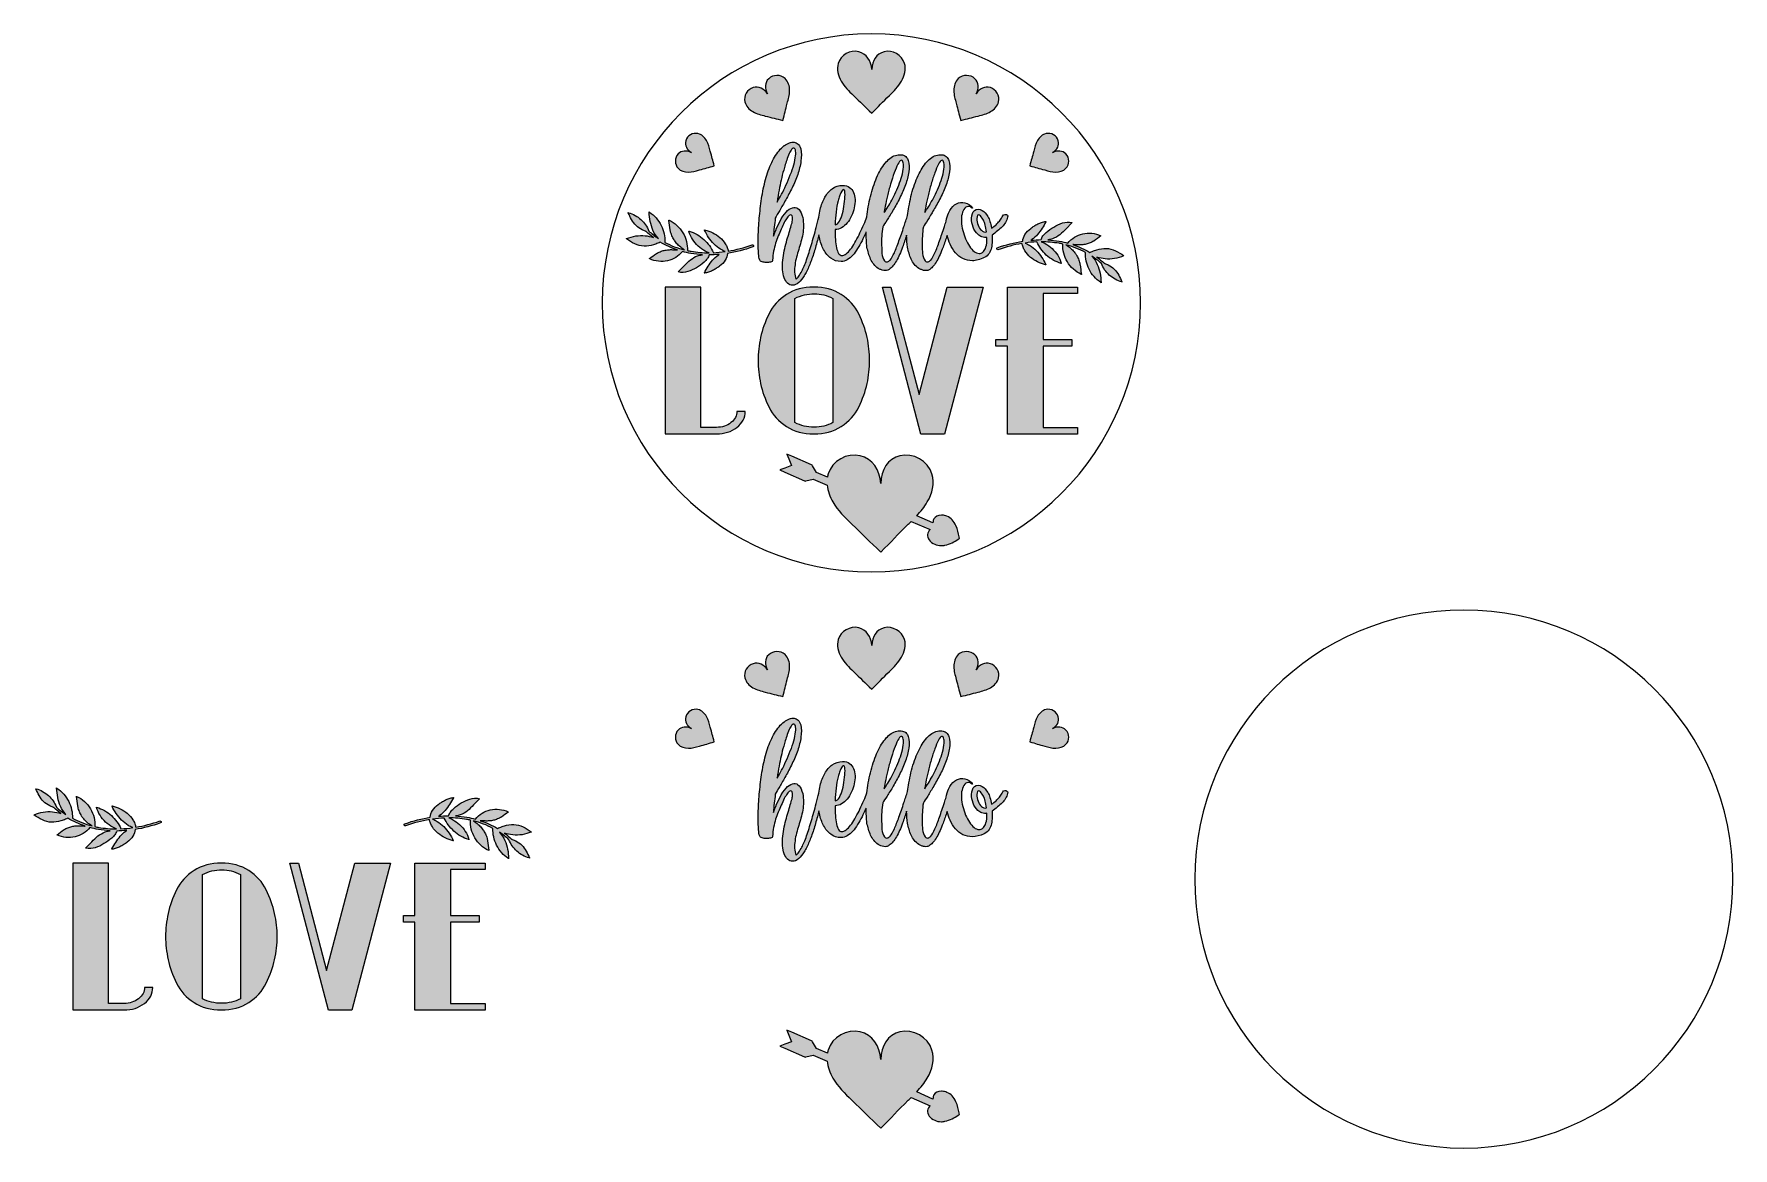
# Model space of a CAD drawing. Header units: inches. Extents: x -3912 to 8083, y -1951 to 5918.
import ezdxf

# ---------------------------------------------------------------- set-up
doc = ezdxf.new("R2010")
doc.units = ezdxf.units.IN
doc.header["$MEASUREMENT"] = 0
for name, color, linetype in [('1', 7, 'Continuous'), ('2', 7, 'Continuous'), ('3', 7, 'Continuous'), ('4', 7, 'Continuous')]:
    doc.layers.add(name, color=color, linetype=linetype)

# ---------------------------------------------------------------- blocks, each defined once
blk = doc.blocks.new('block 3')
at = {"layer": '2', "lineweight": 0}
blk.add_open_spline([(-3073.2328, -816.3928), (-3073.2328, -860.7231), (-3093.0213, -898.4048), (-3132.5935, -929.4354), (-3172.1656, -960.4673), (-3220.2179, -975.9827), (-3276.7502, -975.9827), (-3276.7502, -975.9827), (-3638.5538, -975.9827), (-3638.5538, -975.9827), (-3638.5538, -975.9827), (-3638.5538, 61.3513), (-3638.5538, 61.3513), (-3638.5538, 61.3513), (-3386.0438, 61.3513), (-3386.0438, 61.3513), (-3386.0438, 61.3513), (-3386.0438, -930.1744), (-3386.0438, -930.1744), (-3386.0438, -930.1744), (-3276.7502, -930.1744), (-3276.7502, -930.1744), (-3236.5594, -930.1744), (-3202.3149, -918.8611), (-3174.0487, -896.1878), (-3145.7826, -873.5377), (-3131.6507, -846.9398), (-3131.6507, -816.3928), (-3131.6507, -816.3928), (-3073.2328, -816.3928), (-3073.2328, -816.3928)], degree=3, knots=[0, 0, 0, 0, 1, 1, 1, 2, 2, 2, 3, 3, 3, 4, 4, 4, 5, 5, 5, 6, 6, 6, 7, 7, 7, 8, 8, 8, 9, 9, 9, 10, 10, 10, 10], dxfattribs=at)
blk = doc.blocks.new('block 4')
at = {"layer": '2', "lineweight": 0}
for points, knots in [([(-2213.0209, -294.032), (-2201.0937, -348.7058), (-2195.1179, -403.1489), (-2195.1179, -457.3157), (-2195.1179, -511.5058), (-2201.0937, -565.9255), (-2213.0209, -620.5993), (-2224.975, -675.2743), (-2244.7611, -730.6871), (-2272.3791, -786.8389), (-2300.0266, -842.992), (-2341.1602, -888.5682), (-2395.807, -923.5247), (-2450.4538, -958.5044), (-2514.8475, -975.9827), (-2588.9588, -975.9827), (-2663.097, -975.9827), (-2727.4613, -958.5044), (-2782.1081, -923.5247), (-2836.7574, -888.5682), (-2877.918, -842.992), (-2905.5385, -786.8389), (-2933.186, -730.6871), (-2952.972, -675.2743), (-2964.8967, -620.5993), (-2976.8508, -565.9255), (-2982.7972, -511.5058), (-2982.7972, -457.3157), (-2982.7972, -403.1489), (-2976.8508, -348.7058), (-2964.8967, -294.032), (-2952.972, -239.357), (-2933.186, -183.9442), (-2905.5385, -127.7924), (-2877.918, -71.6406), (-2836.7574, -26.0865), (-2782.1081, 8.89332), (-2727.4613, 43.8498), (-2663.097, 61.3513), (-2588.9588, 61.3513), (-2514.8475, 61.3513), (-2450.4538, 43.8498), (-2395.807, 8.89332), (-2341.1602, -26.0865), (-2300.0266, -71.6406), (-2272.3791, -127.7924), (-2244.7611, -183.9442), (-2224.975, -239.357), (-2213.0209, -294.032)], [0, 0, 0, 0, 1, 1, 1, 2, 2, 2, 3, 3, 3, 4, 4, 4, 5, 5, 5, 6, 6, 6, 7, 7, 7, 8, 8, 8, 9, 9, 9, 10, 10, 10, 11, 11, 11, 12, 12, 12, 13, 13, 13, 14, 14, 14, 15, 15, 15, 16, 16, 16, 16]), ([(-2455.1652, -896.1878), (-2455.1652, -896.1878), (-2455.1652, -18.4436), (-2455.1652, -18.4436), (-2496.6229, 3.21332), (-2539.9638, 14.0651), (-2585.1901, 14.0651), (-2632.9478, 14.0651), (-2678.7904, 3.21332), (-2722.7499, -18.4436), (-2722.7499, -18.4436), (-2722.7499, -896.1878), (-2722.7499, -896.1878), (-2681.2946, -917.868), (-2636.7164, -928.6977), (-2588.9588, -928.6977), (-2538.7264, -928.6977), (-2494.1187, -917.868), (-2455.1652, -896.1878)], [0, 0, 0, 0, 1, 1, 1, 2, 2, 2, 3, 3, 3, 4, 4, 4, 5, 5, 5, 6, 6, 6, 6])]:
    blk.add_open_spline(points, degree=3, knots=knots, dxfattribs=at)
blk = doc.blocks.new('block 5')
at = {"layer": '2', "lineweight": 0}
blk.add_lwpolyline([(-1394.2691, 61.3513), (-1667.5055, -977.4607), (-1833.3339, -977.4607), (-2104.6872, 61.3513), (-2044.3862, 61.3513), (-1846.5255, -696.7004), (-1646.7791, 61.3513), (-1394.2691, 61.3513)], dxfattribs=at)
blk = doc.blocks.new('block 6')
at = {"layer": '2', "lineweight": 0}
blk.add_lwpolyline([(-727.2139, -977.4607), (-1222.8135, -977.4607), (-1222.8135, -355.3556), (-1303.8409, -355.3556), (-1303.8409, -308.0694), (-1222.8135, -308.0694), (-1222.8135, 61.3513), (-727.2139, 61.3513), (-727.2139, 15.5431), (-970.3035, 15.5431), (-970.3035, -308.0694), (-768.6716, -308.0694), (-768.6716, -355.3556), (-970.3035, -355.3556), (-970.3035, -930.1744), (-727.2139, -930.1744), (-727.2139, -977.4607)], dxfattribs=at)
blk = doc.blocks.new('block 2')
at = {"layer": '2'}
for name in ['block 3', 'block 4', 'block 5', 'block 6']:
    blk.add_blockref(name, (0, 0), dxfattribs=at)
blk = doc.blocks.new('block 9')
at = {"layer": '1', "lineweight": 0}
blk.add_open_spline([(1110, 3252), (1110, 3208), (1090, 3170), (1050, 3139), (1011, 3108), (963, 3093), (906, 3093), (906, 3093), (544, 3093), (544, 3093), (544, 3093), (544, 4130), (544, 4130), (544, 4130), (797, 4130), (797, 4130), (797, 4130), (797, 3139), (797, 3139), (797, 3139), (906, 3139), (906, 3139), (946, 3139), (981, 3150), (1009, 3173), (1037, 3195), (1051, 3222), (1051, 3252), (1051, 3252), (1110, 3252), (1110, 3252)], degree=3, knots=[0, 0, 0, 0, 1, 1, 1, 2, 2, 2, 3, 3, 3, 4, 4, 4, 5, 5, 5, 6, 6, 6, 7, 7, 7, 8, 8, 8, 9, 9, 9, 10, 10, 10, 10], dxfattribs=at)
blk = doc.blocks.new('block 10')
at = {"layer": '1', "lineweight": 0}
for points, knots in [([(1969.8728, 3774.7339), (1981.7999, 3720.0601), (1987.7757, 3665.6171), (1987.7757, 3611.4503), (1987.7757, 3557.2602), (1981.7999, 3502.8405), (1969.8728, 3448.1667), (1957.9186, 3393.4916), (1938.1325, 3338.0788), (1910.5145, 3281.927), (1882.867, 3225.774), (1841.7334, 3180.1978), (1787.0866, 3145.2413), (1732.4398, 3110.2615), (1668.0461, 3092.7833), (1593.9348, 3092.7833), (1519.7966, 3092.7833), (1455.4323, 3110.2615), (1400.7855, 3145.2413), (1346.1362, 3180.1978), (1304.9756, 3225.774), (1277.3551, 3281.927), (1249.7077, 3338.0788), (1229.9216, 3393.4916), (1217.9969, 3448.1667), (1206.0428, 3502.8405), (1200.0964, 3557.2602), (1200.0964, 3611.4503), (1200.0964, 3665.6171), (1206.0428, 3720.0601), (1217.9969, 3774.7339), (1229.9216, 3829.4089), (1249.7077, 3884.8217), (1277.3551, 3940.9735), (1304.9756, 3997.1253), (1346.1362, 4042.6795), (1400.7855, 4077.6593), (1455.4323, 4112.6157), (1519.7966, 4130.1173), (1593.9348, 4130.1173), (1668.0461, 4130.1173), (1732.4398, 4112.6157), (1787.0866, 4077.6593), (1841.7334, 4042.6795), (1882.867, 3997.1253), (1910.5145, 3940.9735), (1938.1325, 3884.8217), (1957.9186, 3829.4089), (1969.8728, 3774.7339)], [0, 0, 0, 0, 1, 1, 1, 2, 2, 2, 3, 3, 3, 4, 4, 4, 5, 5, 5, 6, 6, 6, 7, 7, 7, 8, 8, 8, 9, 9, 9, 10, 10, 10, 11, 11, 11, 12, 12, 12, 13, 13, 13, 14, 14, 14, 15, 15, 15, 16, 16, 16, 16]), ([(1727.7284, 3172.5782), (1727.7284, 3172.5782), (1727.7284, 4050.3224), (1727.7284, 4050.3224), (1686.2707, 4071.9793), (1642.9299, 4082.8311), (1597.7035, 4082.8311), (1549.9459, 4082.8311), (1504.1032, 4071.9793), (1460.1437, 4050.3224), (1460.1437, 4050.3224), (1460.1437, 3172.5782), (1460.1437, 3172.5782), (1501.599, 3150.898), (1546.1772, 3140.0683), (1593.9348, 3140.0683), (1644.1673, 3140.0683), (1688.7749, 3150.898), (1727.7284, 3172.5782)], [0, 0, 0, 0, 1, 1, 1, 2, 2, 2, 3, 3, 3, 4, 4, 4, 5, 5, 5, 6, 6, 6, 6])]:
    blk.add_open_spline(points, degree=3, knots=knots, dxfattribs=at)
blk = doc.blocks.new('block 11')
at = {"layer": '1', "lineweight": 0}
blk.add_lwpolyline([(2788.6245, 4130.1173), (2515.3881, 3091.3053), (2349.5597, 3091.3053), (2078.2064, 4130.1173), (2138.5074, 4130.1173), (2336.3682, 3372.0655), (2536.1145, 4130.1173), (2788.6245, 4130.1173)], dxfattribs=at)
blk = doc.blocks.new('block 12')
at = {"layer": '1', "lineweight": 0}
blk.add_lwpolyline([(3455.6797, 3091.3053), (2960.0801, 3091.3053), (2960.0801, 3713.4103), (2879.0527, 3713.4103), (2879.0527, 3760.6966), (2960.0801, 3760.6966), (2960.0801, 4130.1173), (3455.6797, 4130.1173), (3455.6797, 4084.3091), (3212.5901, 4084.3091), (3212.5901, 3760.6966), (3414.222, 3760.6966), (3414.222, 3713.4103), (3212.5901, 3713.4103), (3212.5901, 3138.5915), (3455.6797, 3138.5915), (3455.6797, 3091.3053)], dxfattribs=at)
blk = doc.blocks.new('block 8')
at = {"layer": '1'}
for name in ['block 9', 'block 10', 'block 11', 'block 12']:
    blk.add_blockref(name, (0, 0), dxfattribs=at)
blk = doc.blocks.new('block 7')
at = {"layer": '1', "true_color": 0xd61d1b}
h = blk.add_hatch(color=22, dxfattribs=at)
h.dxf.hatch_style = 2
edge = h.paths.add_edge_path()
edge.add_spline(control_points=[(2960, 4637), (2957, 4641), (2953, 4643), (2949, 4643), (2944, 4644), (2939, 4642), (2934, 4640), (2929, 4637), (2925, 4632), (2923, 4625), (2918, 4615), (2911, 4605), (2904, 4596), (2897, 4588), (2889, 4579), (2880, 4570), (2871, 4562), (2860, 4554), (2848, 4547), (2842, 4581), (2834, 4608), (2823, 4628), (2811, 4648), (2798, 4662), (2783, 4671), (2761, 4682), (2743, 4682), (2729, 4671), (2715, 4660), (2708, 4641), (2707, 4616), (2707, 4594), (2710, 4574), (2718, 4553), (2726, 4533), (2737, 4516), (2752, 4503), (2760, 4495), (2770, 4489), (2781, 4485), (2793, 4481), (2804, 4480), (2816, 4481), (2817, 4452), (2815, 4430), (2809, 4414), (2803, 4399), (2798, 4388), (2792, 4382), (2782, 4371), (2771, 4366), (2760, 4367), (2748, 4368), (2737, 4373), (2725, 4382), (2714, 4391), (2703, 4403), (2693, 4418), (2683, 4434), (2674, 4451), (2665, 4470), (2657, 4489), (2651, 4509), (2645, 4530), (2640, 4551), (2637, 4571), (2636, 4591), (2635, 4611), (2636, 4629), (2640, 4646), (2643, 4663), (2650, 4677), (2660, 4687), (2665, 4692), (2670, 4696), (2675, 4697), (2680, 4699), (2685, 4700), (2689, 4700), (2694, 4699), (2698, 4698), (2701, 4696), (2705, 4694), (2707, 4692), (2708, 4690), (2711, 4686), (2712, 4685), (2713, 4688), (2713, 4692), (2711, 4695), (2707, 4698), (2687, 4717), (2666, 4727), (2645, 4728), (2624, 4729), (2605, 4723), (2587, 4710), (2570, 4697), (2556, 4678), (2544, 4653), (2537, 4636), (2531, 4617), (2529, 4596), (2524, 4583), (2520, 4570), (2516, 4557), (2504, 4521), (2492, 4487), (2481, 4456), (2470, 4424), (2460, 4397), (2449, 4373), (2438, 4350), (2429, 4332), (2419, 4321), (2417, 4318), (2414, 4315), (2410, 4313), (2407, 4310), (2403, 4309), (2400, 4308), (2396, 4307), (2392, 4307), (2389, 4308), (2386, 4309), (2382, 4311), (2379, 4315), (2369, 4331), (2363, 4348), (2362, 4367), (2360, 4386), (2359, 4405), (2358, 4423), (2358, 4446), (2359, 4468), (2360, 4490), (2361, 4512), (2363, 4534), (2367, 4556), (2374, 4567), (2384, 4583), (2398, 4604), (2411, 4625), (2425, 4648), (2441, 4675), (2456, 4701), (2472, 4730), (2488, 4760), (2503, 4791), (2517, 4821), (2528, 4852), (2539, 4883), (2547, 4913), (2551, 4943), (2555, 4972), (2554, 4999), (2547, 5024), (2544, 5035), (2538, 5044), (2529, 5052), (2520, 5060), (2509, 5064), (2497, 5064), (2469, 5067), (2442, 5058), (2418, 5039), (2393, 5019), (2371, 4993), (2351, 4958), (2331, 4924), (2314, 4884), (2299, 4839), (2285, 4793), (2273, 4746), (2265, 4697), (2261, 4677), (2258, 4657), (2256, 4636), (2247, 4610), (2238, 4584), (2230, 4557), (2218, 4521), (2206, 4487), (2195, 4456), (2184, 4424), (2173, 4397), (2163, 4373), (2152, 4350), (2142, 4332), (2133, 4321), (2130, 4318), (2127, 4315), (2124, 4313), (2121, 4310), (2117, 4309), (2113, 4308), (2110, 4307), (2106, 4307), (2103, 4308), (2099, 4309), (2096, 4311), (2093, 4315), (2083, 4331), (2077, 4348), (2075, 4367), (2074, 4386), (2073, 4405), (2072, 4423), (2072, 4446), (2072, 4468), (2073, 4490), (2074, 4512), (2077, 4534), (2081, 4556), (2088, 4567), (2098, 4583), (2111, 4604), (2125, 4625), (2139, 4648), (2155, 4675), (2170, 4701), (2186, 4730), (2201, 4760), (2217, 4791), (2230, 4821), (2241, 4852), (2253, 4883), (2260, 4913), (2265, 4943), (2269, 4972), (2268, 4999), (2261, 5024), (2258, 5035), (2252, 5044), (2243, 5052), (2233, 5060), (2223, 5064), (2211, 5064), (2182, 5067), (2156, 5058), (2131, 5039), (2107, 5019), (2085, 4993), (2065, 4958), (2045, 4924), (2028, 4884), (2013, 4839), (1998, 4793), (1987, 4746), (1978, 4697), (1974, 4673), (1971, 4650), (1969, 4626), (1967, 4622), (1965, 4617), (1963, 4612), (1957, 4596), (1950, 4578), (1940, 4557), (1931, 4537), (1922, 4517), (1913, 4498), (1903, 4480), (1894, 4462), (1884, 4444), (1874, 4427), (1864, 4411), (1853, 4398), (1843, 4384), (1832, 4373), (1822, 4365), (1811, 4357), (1801, 4353), (1791, 4353), (1783, 4353), (1775, 4358), (1769, 4368), (1762, 4377), (1757, 4391), (1754, 4408), (1750, 4424), (1747, 4444), (1746, 4466), (1744, 4487), (1744, 4511), (1744, 4536), (1760, 4536), (1776, 4540), (1790, 4549), (1805, 4557), (1818, 4569), (1829, 4583), (1841, 4597), (1851, 4614), (1860, 4633), (1868, 4651), (1875, 4670), (1879, 4690), (1883, 4710), (1885, 4729), (1885, 4748), (1884, 4767), (1881, 4784), (1875, 4798), (1868, 4813), (1858, 4825), (1845, 4834), (1833, 4843), (1816, 4848), (1796, 4848), (1769, 4848), (1745, 4840), (1724, 4825), (1703, 4809), (1686, 4789), (1671, 4764), (1657, 4739), (1646, 4710), (1639, 4678), (1634, 4661), (1631, 4643), (1629, 4624), (1623, 4601), (1617, 4576), (1610, 4550), (1600, 4509), (1588, 4469), (1577, 4430), (1566, 4392), (1554, 4356), (1543, 4323), (1531, 4290), (1520, 4263), (1509, 4243), (1502, 4229), (1495, 4217), (1488, 4208), (1481, 4198), (1475, 4191), (1470, 4185), (1463, 4201), (1459, 4218), (1458, 4235), (1457, 4252), (1458, 4270), (1461, 4288), (1463, 4306), (1467, 4324), (1472, 4342), (1477, 4360), (1482, 4378), (1487, 4395), (1493, 4413), (1498, 4431), (1503, 4449), (1508, 4467), (1513, 4485), (1516, 4504), (1519, 4523), (1521, 4542), (1521, 4562), (1521, 4581), (1519, 4601), (1515, 4622), (1509, 4647), (1501, 4665), (1490, 4677), (1479, 4688), (1467, 4693), (1453, 4692), (1439, 4691), (1425, 4684), (1409, 4670), (1394, 4657), (1379, 4638), (1364, 4613), (1352, 4591), (1341, 4569), (1331, 4546), (1322, 4523), (1314, 4504), (1309, 4489), (1310, 4510), (1312, 4532), (1314, 4553), (1316, 4574), (1319, 4596), (1322, 4617), (1329, 4632), (1339, 4650), (1353, 4672), (1366, 4694), (1380, 4719), (1395, 4746), (1411, 4773), (1426, 4801), (1441, 4832), (1456, 4863), (1469, 4894), (1480, 4926), (1491, 4957), (1498, 4988), (1503, 5019), (1507, 5050), (1507, 5079), (1501, 5107), (1497, 5122), (1491, 5133), (1483, 5140), (1475, 5148), (1465, 5152), (1455, 5153), (1444, 5154), (1433, 5153), (1421, 5149), (1409, 5144), (1398, 5138), (1386, 5129), (1386, 5129), (1385, 5129), (1385, 5129), (1359, 5108), (1336, 5082), (1317, 5048), (1298, 5015), (1281, 4978), (1267, 4937), (1254, 4896), (1242, 4853), (1234, 4807), (1225, 4760), (1218, 4714), (1214, 4668), (1209, 4622), (1205, 4576), (1203, 4533), (1201, 4489), (1201, 4449), (1201, 4413), (1201, 4413), (1201, 4412), (1201, 4412), (1202, 4396), (1203, 4381), (1204, 4365), (1204, 4350), (1207, 4335), (1212, 4319), (1214, 4314), (1219, 4311), (1228, 4308), (1238, 4305), (1248, 4304), (1258, 4304), (1269, 4304), (1279, 4305), (1288, 4307), (1297, 4309), (1302, 4313), (1303, 4319), (1304, 4342), (1306, 4363), (1310, 4383), (1314, 4403), (1319, 4422), (1324, 4439), (1330, 4457), (1336, 4474), (1343, 4491), (1351, 4508), (1358, 4524), (1364, 4540), (1371, 4557), (1378, 4572), (1385, 4585), (1392, 4599), (1399, 4610), (1405, 4619), (1412, 4629), (1419, 4636), (1424, 4639), (1429, 4642), (1434, 4642), (1437, 4639), (1440, 4636), (1442, 4630), (1443, 4623), (1444, 4615), (1444, 4605), (1442, 4593), (1439, 4581), (1436, 4568), (1431, 4553), (1427, 4537), (1422, 4521), (1417, 4504), (1411, 4486), (1406, 4468), (1400, 4448), (1395, 4428), (1389, 4407), (1385, 4386), (1381, 4365), (1377, 4343), (1375, 4320), (1372, 4298), (1372, 4275), (1373, 4252), (1374, 4232), (1378, 4213), (1384, 4196), (1391, 4180), (1399, 4167), (1409, 4157), (1419, 4148), (1431, 4143), (1444, 4143), (1458, 4143), (1472, 4149), (1487, 4162), (1501, 4174), (1514, 4190), (1526, 4210), (1539, 4230), (1550, 4254), (1561, 4280), (1572, 4306), (1582, 4334), (1592, 4364), (1601, 4395), (1610, 4426), (1619, 4458), (1623, 4472), (1627, 4486), (1630, 4500), (1631, 4493), (1632, 4487), (1633, 4481), (1640, 4449), (1649, 4420), (1663, 4395), (1676, 4370), (1693, 4349), (1714, 4334), (1735, 4318), (1759, 4311), (1787, 4311), (1802, 4311), (1816, 4315), (1829, 4323), (1843, 4331), (1856, 4342), (1868, 4355), (1881, 4369), (1892, 4385), (1903, 4403), (1914, 4420), (1924, 4438), (1934, 4457), (1943, 4476), (1952, 4495), (1961, 4514), (1961, 4516), (1962, 4518), (1963, 4519), (1963, 4481), (1965, 4445), (1969, 4411), (1972, 4398), (1976, 4384), (1980, 4369), (1984, 4355), (1989, 4341), (1995, 4328), (2000, 4315), (2008, 4303), (2017, 4291), (2025, 4280), (2036, 4270), (2048, 4262), (2054, 4259), (2060, 4255), (2067, 4253), (2074, 4250), (2080, 4248), (2087, 4247), (2094, 4246), (2101, 4246), (2108, 4247), (2114, 4248), (2120, 4251), (2126, 4255), (2144, 4268), (2161, 4288), (2177, 4315), (2192, 4343), (2207, 4375), (2220, 4412), (2230, 4439), (2240, 4467), (2249, 4497), (2250, 4467), (2252, 4438), (2256, 4411), (2259, 4398), (2262, 4384), (2266, 4369), (2270, 4355), (2275, 4341), (2281, 4328), (2287, 4315), (2294, 4303), (2303, 4291), (2312, 4280), (2322, 4270), (2335, 4262), (2340, 4259), (2347, 4255), (2353, 4253), (2360, 4250), (2367, 4248), (2374, 4247), (2380, 4246), (2387, 4246), (2394, 4247), (2400, 4248), (2407, 4251), (2413, 4255), (2431, 4268), (2448, 4288), (2463, 4315), (2478, 4343), (2493, 4375), (2506, 4412), (2516, 4438), (2526, 4466), (2535, 4494), (2540, 4473), (2547, 4452), (2556, 4432), (2566, 4411), (2578, 4391), (2593, 4373), (2608, 4355), (2626, 4341), (2646, 4331), (2667, 4321), (2689, 4316), (2714, 4316), (2739, 4316), (2767, 4324), (2797, 4338), (2812, 4346), (2823, 4356), (2831, 4368), (2839, 4380), (2844, 4394), (2848, 4408), (2851, 4423), (2853, 4437), (2853, 4453), (2853, 4468), (2853, 4483), (2853, 4497), (2880, 4517), (2904, 4536), (2923, 4555), (2942, 4574), (2955, 4597), (2962, 4623), (2964, 4628), (2963, 4633), (2960, 4637)], knot_values=[0, 0, 0, 0, 1, 1, 1, 2, 2, 2, 3, 3, 3, 4, 4, 4, 5, 5, 5, 6, 6, 6, 7, 7, 7, 8, 8, 8, 9, 9, 9, 10, 10, 10, 11, 11, 11, 12, 12, 12, 13, 13, 13, 14, 14, 14, 15, 15, 15, 16, 16, 16, 17, 17, 17, 18, 18, 18, 19, 19, 19, 20, 20, 20, 21, 21, 21, 22, 22, 22, 23, 23, 23, 24, 24, 24, 25, 25, 25, 26, 26, 26, 27, 27, 27, 28, 28, 28, 29, 29, 29, 30, 30, 30, 31, 31, 31, 32, 32, 32, 33, 33, 33, 34, 34, 34, 35, 35, 35, 36, 36, 36, 37, 37, 37, 38, 38, 38, 39, 39, 39, 40, 40, 40, 41, 41, 41, 42, 42, 42, 43, 43, 43, 44, 44, 44, 45, 45, 45, 46, 46, 46, 47, 47, 47, 48, 48, 48, 49, 49, 49, 50, 50, 50, 51, 51, 51, 52, 52, 52, 53, 53, 53, 54, 54, 54, 55, 55, 55, 56, 56, 56, 57, 57, 57, 58, 58, 58, 59, 59, 59, 60, 60, 60, 61, 61, 61, 62, 62, 62, 63, 63, 63, 64, 64, 64, 65, 65, 65, 66, 66, 66, 67, 67, 67, 68, 68, 68, 69, 69, 69, 70, 70, 70, 71, 71, 71, 72, 72, 72, 73, 73, 73, 74, 74, 74, 75, 75, 75, 76, 76, 76, 77, 77, 77, 78, 78, 78, 79, 79, 79, 80, 80, 80, 81, 81, 81, 82, 82, 82, 83, 83, 83, 84, 84, 84, 85, 85, 85, 86, 86, 86, 87, 87, 87, 88, 88, 88, 89, 89, 89, 90, 90, 90, 91, 91, 91, 92, 92, 92, 93, 93, 93, 94, 94, 94, 95, 95, 95, 96, 96, 96, 97, 97, 97, 98, 98, 98, 99, 99, 99, 100, 100, 100, 101, 101, 101, 102, 102, 102, 103, 103, 103, 104, 104, 104, 105, 105, 105, 106, 106, 106, 107, 107, 107, 108, 108, 108, 109, 109, 109, 110, 110, 110, 111, 111, 111, 112, 112, 112, 113, 113, 113, 114, 114, 114, 115, 115, 115, 116, 116, 116, 117, 117, 117, 118, 118, 118, 119, 119, 119, 120, 120, 120, 121, 121, 121, 122, 122, 122, 123, 123, 123, 124, 124, 124, 125, 125, 125, 126, 126, 126, 127, 127, 127, 128, 128, 128, 129, 129, 129, 130, 130, 130, 131, 131, 131, 132, 132, 132, 133, 133, 133, 134, 134, 134, 135, 135, 135, 136, 136, 136, 137, 137, 137, 138, 138, 138, 139, 139, 139, 140, 140, 140, 141, 141, 141, 142, 142, 142, 143, 143, 143, 144, 144, 144, 145, 145, 145, 146, 146, 146, 147, 147, 147, 148, 148, 148, 149, 149, 149, 150, 150, 150, 151, 151, 151, 152, 152, 152, 153, 153, 153, 154, 154, 154, 155, 155, 155, 156, 156, 156, 157, 157, 157, 158, 158, 158, 159, 159, 159, 160, 160, 160, 161, 161, 161, 162, 162, 162, 163, 163, 163, 164, 164, 164, 165, 165, 165, 166, 166, 166, 167, 167, 167, 168, 168, 168, 169, 169, 169, 170, 170, 170, 171, 171, 171, 172, 172, 172, 173, 173, 173, 174, 174, 174, 175, 175, 175, 176, 176, 176, 177, 177, 177, 178, 178, 178, 179, 179, 179, 180, 180, 180, 181, 181, 181, 182, 182, 182, 183, 183, 183, 184, 184, 184, 185, 185, 185, 186, 186, 186, 187, 187, 187, 188, 188, 188, 189, 189, 189, 190, 190, 190, 191, 191, 191, 192, 192, 192, 193, 193, 193, 194, 194, 194, 195, 195, 195, 196, 196, 196, 197, 197, 197, 198, 198, 198, 199, 199, 199, 200, 200, 200, 201, 201, 201, 202, 202, 202, 203, 203, 203, 204, 204, 204, 205, 205, 205, 206, 206, 206, 207, 207, 207, 208, 208, 208, 209, 209, 209, 210, 210, 210, 211, 211, 211, 212, 212, 212, 213, 213, 213, 214, 214, 214, 215, 215, 215, 216, 216, 216, 217, 217, 217, 218, 218, 218, 219, 219, 219, 220, 220, 220, 221, 221, 221, 222, 222, 222, 223, 223, 223, 224, 224, 224, 224], degree=3, periodic=1)
edge = h.paths.add_edge_path()
edge.add_spline(control_points=[(2793, 4521), (2787, 4524), (2782, 4527), (2778, 4531), (2768, 4539), (2760, 4551), (2754, 4567), (2748, 4584), (2745, 4600), (2745, 4615), (2745, 4624), (2747, 4631), (2749, 4637), (2751, 4642), (2756, 4642), (2764, 4638), (2771, 4634), (2780, 4623), (2791, 4603), (2801, 4584), (2809, 4556), (2813, 4520), (2806, 4518), (2800, 4519), (2793, 4521)], knot_values=[0, 0, 0, 0, 1, 1, 1, 2, 2, 2, 3, 3, 3, 4, 4, 4, 5, 5, 5, 6, 6, 6, 7, 7, 7, 8, 8, 8, 8], degree=3, periodic=1)
edge = h.paths.add_edge_path()
edge.add_spline(control_points=[(2384, 4702), (2388, 4724), (2394, 4748), (2400, 4775), (2406, 4801), (2414, 4829), (2422, 4858), (2431, 4886), (2439, 4913), (2448, 4937), (2456, 4961), (2465, 4981), (2473, 4998), (2481, 5014), (2489, 5023), (2495, 5025), (2500, 5027), (2504, 5025), (2506, 5022), (2509, 5018), (2510, 5013), (2512, 5007), (2513, 5002), (2513, 4996), (2513, 4990), (2513, 4985), (2513, 4980), (2513, 4977), (2511, 4957), (2508, 4936), (2502, 4914), (2496, 4893), (2489, 4871), (2480, 4850), (2472, 4828), (2463, 4807), (2453, 4787), (2443, 4767), (2433, 4748), (2423, 4731), (2414, 4714), (2405, 4699), (2396, 4686), (2388, 4673), (2382, 4663), (2377, 4656), (2378, 4666), (2380, 4681), (2384, 4702)], knot_values=[0, 0, 0, 0, 1, 1, 1, 2, 2, 2, 3, 3, 3, 4, 4, 4, 5, 5, 5, 6, 6, 6, 7, 7, 7, 8, 8, 8, 9, 9, 9, 10, 10, 10, 11, 11, 11, 12, 12, 12, 13, 13, 13, 14, 14, 14, 15, 15, 15, 16, 16, 16, 16], degree=3, periodic=1)
edge = h.paths.add_edge_path()
edge.add_spline(control_points=[(2098, 4702), (2102, 4724), (2107, 4748), (2114, 4775), (2120, 4801), (2127, 4829), (2136, 4858), (2144, 4886), (2153, 4913), (2161, 4937), (2170, 4961), (2178, 4981), (2187, 4998), (2195, 5014), (2202, 5023), (2209, 5025), (2214, 5027), (2217, 5025), (2220, 5022), (2222, 5018), (2224, 5013), (2225, 5007), (2226, 5002), (2227, 4996), (2227, 4990), (2226, 4985), (2226, 4980), (2226, 4977), (2225, 4957), (2221, 4936), (2215, 4914), (2209, 4893), (2202, 4871), (2194, 4850), (2186, 4828), (2176, 4807), (2166, 4787), (2156, 4767), (2147, 4748), (2137, 4731), (2127, 4714), (2118, 4699), (2110, 4686), (2102, 4673), (2095, 4663), (2091, 4656), (2091, 4666), (2094, 4681), (2098, 4702)], knot_values=[0, 0, 0, 0, 1, 1, 1, 2, 2, 2, 3, 3, 3, 4, 4, 4, 5, 5, 5, 6, 6, 6, 7, 7, 7, 8, 8, 8, 9, 9, 9, 10, 10, 10, 11, 11, 11, 12, 12, 12, 13, 13, 13, 14, 14, 14, 15, 15, 15, 16, 16, 16, 16], degree=3, periodic=1)
edge = h.paths.add_edge_path()
edge.add_spline(control_points=[(1751, 4660), (1755, 4690), (1759, 4716), (1765, 4740), (1768, 4751), (1771, 4762), (1774, 4772), (1777, 4781), (1780, 4789), (1784, 4796), (1793, 4813), (1800, 4821), (1806, 4818), (1811, 4815), (1814, 4803), (1814, 4783), (1814, 4764), (1813, 4742), (1809, 4718), (1806, 4694), (1802, 4671), (1796, 4650), (1790, 4628), (1783, 4610), (1774, 4595), (1765, 4580), (1756, 4572), (1744, 4570), (1745, 4601), (1748, 4631), (1751, 4660)], knot_values=[0, 0, 0, 0, 1, 1, 1, 2, 2, 2, 3, 3, 3, 4, 4, 4, 5, 5, 5, 6, 6, 6, 7, 7, 7, 8, 8, 8, 9, 9, 9, 10, 10, 10, 10], degree=3, periodic=1)
edge = h.paths.add_edge_path()
edge.add_spline(control_points=[(1348, 4815), (1353, 4839), (1357, 4863), (1363, 4886), (1368, 4909), (1374, 4932), (1381, 4956), (1388, 4980), (1396, 5008), (1406, 5038), (1412, 5056), (1418, 5071), (1424, 5082), (1430, 5094), (1436, 5102), (1441, 5107), (1446, 5112), (1451, 5113), (1455, 5111), (1460, 5108), (1463, 5102), (1465, 5091), (1467, 5079), (1467, 5062), (1463, 5042), (1460, 5022), (1454, 5000), (1447, 4977), (1440, 4953), (1431, 4929), (1420, 4904), (1410, 4879), (1400, 4855), (1389, 4832), (1379, 4810), (1369, 4790), (1359, 4772), (1349, 4754), (1341, 4740), (1335, 4730), (1339, 4762), (1344, 4790), (1348, 4815)], knot_values=[0, 0, 0, 0, 1, 1, 1, 2, 2, 2, 3, 3, 3, 4, 4, 4, 5, 5, 5, 6, 6, 6, 7, 7, 7, 8, 8, 8, 9, 9, 9, 10, 10, 10, 11, 11, 11, 12, 12, 12, 13, 13, 13, 14, 14, 14, 14], degree=3, periodic=1)
edge = h.paths.add_edge_path()
edge.add_spline(control_points=[(1766, 5710), (1784, 5769), (1851, 5807), (1911, 5792), (1965, 5779), (2000, 5729), (2003, 5667), (2005, 5729), (2035, 5779), (2090, 5792), (2149, 5807), (2216, 5769), (2234, 5710), (2247, 5668), (2235, 5622), (2213, 5584), (2191, 5546), (2159, 5515), (2128, 5484), (2078, 5436), (2053, 5406), (2003, 5358), (1953, 5406), (1923, 5436), (1873, 5484), (1841, 5515), (1809, 5546), (1787, 5584), (1765, 5622), (1754, 5668), (1766, 5710)], knot_values=[0, 0, 0, 0, 1, 1, 1, 2, 2, 2, 3, 3, 3, 4, 4, 4, 5, 5, 5, 6, 6, 6, 7, 7, 7, 8, 8, 8, 9, 9, 9, 10, 10, 10, 10], degree=3, periodic=1)
edge = h.paths.add_edge_path()
edge.add_spline(control_points=[(1107, 5438), (1097, 5480), (1124, 5527), (1166, 5539), (1204, 5550), (1242, 5532), (1266, 5495), (1246, 5533), (1246, 5575), (1275, 5602), (1306, 5632), (1360, 5632), (1391, 5603), (1414, 5581), (1423, 5549), (1423, 5518), (1423, 5487), (1414, 5457), (1406, 5428), (1393, 5381), (1388, 5354), (1375, 5307), (1327, 5319), (1298, 5326), (1251, 5338), (1221, 5346), (1191, 5353), (1164, 5369), (1137, 5384), (1114, 5408), (1107, 5438)], knot_values=[0, 0, 0, 0, 1, 1, 1, 2, 2, 2, 3, 3, 3, 4, 4, 4, 5, 5, 5, 6, 6, 6, 7, 7, 7, 8, 8, 8, 9, 9, 9, 10, 10, 10, 10], degree=3, periodic=1)
edge = h.paths.add_edge_path()
edge.add_spline(control_points=[(2841, 5369), (2815, 5353), (2784, 5346), (2754, 5338), (2707, 5326), (2678, 5319), (2631, 5307), (2617, 5354), (2613, 5381), (2599, 5428), (2591, 5457), (2582, 5487), (2582, 5518), (2582, 5549), (2591, 5581), (2614, 5603), (2645, 5632), (2700, 5632), (2731, 5602), (2759, 5575), (2760, 5533), (2739, 5495), (2763, 5532), (2802, 5550), (2840, 5539), (2881, 5527), (2908, 5480), (2898, 5438), (2891, 5408), (2868, 5384), (2841, 5369)], knot_values=[0, 0, 0, 0, 1, 1, 1, 2, 2, 2, 3, 3, 3, 4, 4, 4, 5, 5, 5, 6, 6, 6, 7, 7, 7, 8, 8, 8, 9, 9, 9, 10, 10, 10, 10], degree=3, periodic=1)
edge = h.paths.add_edge_path()
edge.add_spline(control_points=[(3302, 4942), (3275, 4942), (3249, 4949), (3224, 4957), (3183, 4968), (3159, 4975), (3118, 4987), (3128, 5028), (3136, 5049), (3147, 5090), (3153, 5116), (3160, 5142), (3173, 5165), (3186, 5188), (3207, 5208), (3233, 5214), (3269, 5223), (3309, 5199), (3320, 5164), (3329, 5131), (3312, 5100), (3280, 5080), (3313, 5097), (3350, 5094), (3374, 5070), (3400, 5043), (3400, 4996), (3374, 4969), (3356, 4950), (3328, 4942), (3302, 4942)], knot_values=[0, 0, 0, 0, 1, 1, 1, 2, 2, 2, 3, 3, 3, 4, 4, 4, 5, 5, 5, 6, 6, 6, 7, 7, 7, 8, 8, 8, 9, 9, 9, 10, 10, 10, 10], degree=3, periodic=1)
edge = h.paths.add_edge_path()
edge.add_spline(control_points=[(635, 4969), (610, 4996), (610, 5043), (635, 5070), (659, 5094), (696, 5097), (729, 5080), (697, 5100), (680, 5131), (690, 5164), (700, 5199), (740, 5223), (776, 5214), (802, 5208), (823, 5188), (836, 5165), (850, 5142), (856, 5116), (863, 5090), (873, 5049), (881, 5028), (891, 4987), (851, 4975), (826, 4968), (786, 4957), (760, 4949), (734, 4942), (708, 4942), (681, 4942), (653, 4950), (635, 4969)], knot_values=[0, 0, 0, 0, 1, 1, 1, 2, 2, 2, 3, 3, 3, 4, 4, 4, 5, 5, 5, 6, 6, 6, 7, 7, 7, 8, 8, 8, 9, 9, 9, 10, 10, 10, 10], degree=3, periodic=1)
edge = h.paths.add_edge_path()
edge.add_spline(control_points=[(2622, 2355), (2622, 2355), (2613, 2349), (2613, 2349), (2613, 2349), (2613, 2349), (2613, 2349), (2587, 2333), (2555, 2313), (2519, 2306), (2511, 2305), (2502, 2304), (2494, 2304), (2478, 2304), (2462, 2307), (2447, 2314), (2414, 2328), (2394, 2356), (2397, 2383), (2398, 2397), (2404, 2408), (2415, 2417), (2415, 2417), (2281, 2475), (2281, 2475), (2274, 2468), (2268, 2462), (2261, 2456), (2183, 2380), (2144, 2334), (2066, 2258), (1988, 2334), (1940, 2380), (1862, 2456), (1813, 2504), (1763, 2552), (1728, 2612), (1707, 2648), (1692, 2690), (1688, 2732), (1688, 2732), (1590, 2774), (1590, 2774), (1590, 2774), (1538, 2761), (1538, 2761), (1538, 2761), (1533, 2760), (1533, 2760), (1533, 2760), (1528, 2762), (1528, 2762), (1528, 2762), (1389, 2823), (1389, 2823), (1389, 2823), (1354, 2838), (1354, 2838), (1354, 2838), (1389, 2851), (1389, 2851), (1389, 2851), (1437, 2869), (1437, 2869), (1437, 2869), (1418, 2916), (1418, 2916), (1418, 2916), (1403, 2950), (1403, 2950), (1403, 2950), (1438, 2935), (1438, 2935), (1438, 2935), (1577, 2874), (1577, 2874), (1577, 2874), (1582, 2873), (1582, 2873), (1582, 2873), (1584, 2868), (1584, 2868), (1584, 2868), (1612, 2821), (1612, 2821), (1612, 2821), (1690, 2787), (1690, 2787), (1691, 2795), (1693, 2802), (1695, 2810), (1723, 2901), (1828, 2962), (1921, 2939), (2007, 2918), (2061, 2839), (2066, 2743), (2069, 2839), (2116, 2918), (2202, 2939), (2295, 2962), (2400, 2901), (2428, 2810), (2448, 2744), (2430, 2671), (2395, 2612), (2374, 2576), (2348, 2544), (2320, 2514), (2320, 2514), (2435, 2464), (2435, 2464), (2435, 2477), (2439, 2487), (2442, 2492), (2451, 2509), (2471, 2519), (2494, 2519), (2496, 2519), (2499, 2519), (2501, 2519), (2511, 2518), (2522, 2516), (2533, 2511), (2562, 2499), (2583, 2477), (2597, 2445), (2609, 2419), (2615, 2390), (2620, 2367), (2620, 2367), (2620, 2365), (2620, 2365), (2620, 2365), (2622, 2355), (2622, 2355)], knot_values=[0, 0, 0, 0, 1, 1, 1, 2, 2, 2, 3, 3, 3, 4, 4, 4, 5, 5, 5, 6, 6, 6, 7, 7, 7, 8, 8, 8, 9, 9, 9, 10, 10, 10, 11, 11, 11, 12, 12, 12, 13, 13, 13, 14, 14, 14, 15, 15, 15, 16, 16, 16, 17, 17, 17, 18, 18, 18, 19, 19, 19, 20, 20, 20, 21, 21, 21, 22, 22, 22, 23, 23, 23, 24, 24, 24, 25, 25, 25, 26, 26, 26, 27, 27, 27, 28, 28, 28, 29, 29, 29, 30, 30, 30, 31, 31, 31, 32, 32, 32, 33, 33, 33, 34, 34, 34, 35, 35, 35, 36, 36, 36, 37, 37, 37, 38, 38, 38, 39, 39, 39, 40, 40, 40, 41, 41, 41, 42, 42, 42, 43, 43, 43, 44, 44, 44, 45, 45, 45, 45], degree=3, periodic=1)
at = {"layer": '1', "true_color": 0xffffff}
h = blk.add_hatch(color=7, dxfattribs=at)
h.dxf.hatch_style = 2
edge = h.paths.add_edge_path()
edge.add_spline(control_points=[(1110, 3252), (1110, 3208), (1090, 3170), (1050, 3139), (1011, 3108), (963, 3093), (906, 3093), (906, 3093), (544, 3093), (544, 3093), (544, 3093), (544, 4130), (544, 4130), (544, 4130), (797, 4130), (797, 4130), (797, 4130), (797, 3139), (797, 3139), (797, 3139), (906, 3139), (906, 3139), (946, 3139), (981, 3150), (1009, 3173), (1037, 3195), (1051, 3222), (1051, 3252), (1051, 3252), (1110, 3252), (1110, 3252)], knot_values=[0, 0, 0, 0, 1, 1, 1, 2, 2, 2, 3, 3, 3, 4, 4, 4, 5, 5, 5, 6, 6, 6, 7, 7, 7, 8, 8, 8, 9, 9, 9, 10, 10, 10, 10], degree=3, periodic=1)
edge = h.paths.add_edge_path()
edge.add_spline(control_points=[(1970, 3775), (1982, 3720), (1988, 3666), (1988, 3611), (1988, 3557), (1982, 3503), (1970, 3448), (1958, 3393), (1938, 3338), (1911, 3282), (1883, 3226), (1842, 3180), (1787, 3145), (1732, 3110), (1668, 3093), (1594, 3093), (1520, 3093), (1455, 3110), (1401, 3145), (1346, 3180), (1305, 3226), (1277, 3282), (1250, 3338), (1230, 3393), (1218, 3448), (1206, 3503), (1200, 3557), (1200, 3611), (1200, 3666), (1206, 3720), (1218, 3775), (1230, 3829), (1250, 3885), (1277, 3941), (1305, 3997), (1346, 4043), (1401, 4078), (1455, 4113), (1520, 4130), (1594, 4130), (1668, 4130), (1732, 4113), (1787, 4078), (1842, 4043), (1883, 3997), (1911, 3941), (1938, 3885), (1958, 3829), (1970, 3775)], knot_values=[0, 0, 0, 0, 1, 1, 1, 2, 2, 2, 3, 3, 3, 4, 4, 4, 5, 5, 5, 6, 6, 6, 7, 7, 7, 8, 8, 8, 9, 9, 9, 10, 10, 10, 11, 11, 11, 12, 12, 12, 13, 13, 13, 14, 14, 14, 15, 15, 15, 16, 16, 16, 16], degree=3, periodic=1)
edge = h.paths.add_edge_path()
edge.add_spline(control_points=[(1728, 3173), (1728, 3173), (1728, 4050), (1728, 4050), (1686, 4072), (1643, 4083), (1598, 4083), (1550, 4083), (1504, 4072), (1460, 4050), (1460, 4050), (1460, 3173), (1460, 3173), (1502, 3151), (1546, 3140), (1594, 3140), (1644, 3140), (1689, 3151), (1728, 3173)], knot_values=[0, 0, 0, 0, 1, 1, 1, 2, 2, 2, 3, 3, 3, 4, 4, 4, 5, 5, 5, 6, 6, 6, 6], degree=3, periodic=1)
h.paths.add_polyline_path([(2789, 4130), (2515, 3091), (2350, 3091), (2078, 4130), (2139, 4130), (2336, 3372), (2536, 4130)])
h.paths.add_polyline_path([(3456, 3091), (2960, 3091), (2960, 3713), (2879, 3713), (2879, 3761), (2960, 3761), (2960, 4130), (3456, 4130), (3456, 4084), (3213, 4084), (3213, 3761), (3414, 3761), (3414, 3713), (3213, 3713), (3213, 3139), (3456, 3139)])
edge = h.paths.add_edge_path()
edge.add_spline(control_points=[(3651, 4329), (3673, 4327), (3695, 4328), (3717, 4331), (3739, 4335), (3761, 4341), (3781, 4350), (3781, 4350), (3782, 4351), (3782, 4351), (3782, 4351), (3781, 4352), (3781, 4352), (3763, 4365), (3744, 4377), (3723, 4386), (3703, 4396), (3681, 4402), (3658, 4403), (3636, 4404), (3613, 4399), (3592, 4393), (3581, 4390), (3570, 4386), (3560, 4382), (3554, 4380), (3549, 4377), (3543, 4375), (3505, 4397), (3465, 4416), (3422, 4430), (3423, 4430), (3425, 4430), (3426, 4430), (3436, 4429), (3446, 4428), (3456, 4428), (3466, 4427), (3476, 4427), (3486, 4428), (3496, 4429), (3506, 4430), (3516, 4433), (3525, 4435), (3535, 4438), (3544, 4442), (3553, 4446), (3562, 4450), (3571, 4455), (3588, 4466), (3603, 4478), (3619, 4491), (3619, 4491), (3620, 4492), (3620, 4492), (3620, 4492), (3619, 4492), (3619, 4492), (3580, 4511), (3534, 4516), (3492, 4506), (3451, 4496), (3414, 4473), (3387, 4441), (3368, 4446), (3348, 4451), (3327, 4454), (3301, 4459), (3273, 4462), (3246, 4463), (3247, 4464), (3249, 4464), (3251, 4464), (3261, 4466), (3270, 4468), (3280, 4471), (3299, 4478), (3316, 4488), (3331, 4500), (3347, 4513), (3361, 4527), (3375, 4541), (3375, 4541), (3416, 4583), (3416, 4583), (3416, 4583), (3417, 4584), (3417, 4584), (3417, 4584), (3415, 4585), (3415, 4585), (3394, 4591), (3370, 4589), (3349, 4583), (3327, 4577), (3307, 4566), (3288, 4554), (3269, 4542), (3250, 4530), (3234, 4515), (3225, 4508), (3218, 4500), (3211, 4491), (3205, 4483), (3201, 4474), (3198, 4465), (3174, 4464), (3151, 4463), (3127, 4461), (3129, 4463), (3132, 4464), (3134, 4466), (3149, 4476), (3162, 4489), (3174, 4502), (3185, 4516), (3196, 4530), (3205, 4545), (3215, 4560), (3224, 4576), (3232, 4591), (3232, 4591), (3233, 4593), (3233, 4593), (3233, 4593), (3231, 4593), (3231, 4593), (3221, 4592), (3212, 4590), (3202, 4587), (3193, 4584), (3184, 4580), (3175, 4576), (3166, 4571), (3157, 4566), (3149, 4561), (3141, 4556), (3133, 4550), (3125, 4544), (3109, 4532), (3095, 4518), (3084, 4501), (3075, 4487), (3070, 4471), (3069, 4454), (3010, 4445), (2949, 4429), (2889, 4408), (2885, 4407), (2883, 4402), (2885, 4399), (2886, 4395), (2890, 4393), (2894, 4394), (2951, 4414), (3007, 4428), (3063, 4438), (3065, 4429), (3067, 4421), (3071, 4413), (3074, 4403), (3079, 4394), (3084, 4386), (3095, 4369), (3108, 4353), (3123, 4340), (3139, 4327), (3156, 4317), (3174, 4308), (3192, 4299), (3211, 4293), (3230, 4288), (3230, 4288), (3232, 4287), (3232, 4287), (3232, 4287), (3231, 4289), (3231, 4289), (3223, 4307), (3213, 4325), (3202, 4341), (3191, 4358), (3178, 4374), (3164, 4388), (3150, 4402), (3134, 4415), (3117, 4425), (3107, 4431), (3096, 4437), (3085, 4441), (3113, 4445), (3141, 4448), (3168, 4449), (3184, 4414), (3207, 4382), (3235, 4356), (3250, 4343), (3267, 4331), (3284, 4321), (3302, 4311), (3321, 4302), (3340, 4297), (3340, 4297), (3342, 4296), (3342, 4296), (3342, 4296), (3341, 4298), (3341, 4298), (3330, 4338), (3306, 4374), (3276, 4402), (3261, 4416), (3244, 4428), (3226, 4438), (3226, 4438), (3212, 4444), (3212, 4444), (3212, 4444), (3199, 4450), (3199, 4450), (3242, 4450), (3284, 4446), (3325, 4439), (3334, 4438), (3343, 4436), (3352, 4434), (3351, 4412), (3353, 4391), (3358, 4370), (3364, 4348), (3372, 4328), (3384, 4308), (3395, 4289), (3409, 4272), (3426, 4257), (3442, 4242), (3461, 4229), (3482, 4220), (3482, 4220), (3483, 4219), (3483, 4219), (3483, 4219), (3483, 4221), (3483, 4221), (3478, 4243), (3478, 4266), (3474, 4288), (3473, 4291), (3472, 4293), (3472, 4296), (3471, 4299), (3471, 4302), (3470, 4304), (3468, 4310), (3467, 4315), (3465, 4321), (3461, 4331), (3456, 4342), (3450, 4351), (3450, 4351), (3446, 4359), (3446, 4359), (3444, 4361), (3443, 4363), (3441, 4366), (3438, 4371), (3434, 4375), (3431, 4379), (3424, 4388), (3416, 4397), (3407, 4404), (3397, 4414), (3385, 4422), (3373, 4429), (3422, 4416), (3468, 4398), (3511, 4375), (3509, 4334), (3519, 4293), (3537, 4257), (3547, 4238), (3558, 4220), (3572, 4204), (3586, 4188), (3603, 4173), (3621, 4162), (3621, 4162), (3622, 4161), (3622, 4161), (3622, 4161), (3622, 4162), (3622, 4162), (3621, 4184), (3619, 4206), (3615, 4228), (3610, 4249), (3604, 4270), (3595, 4290), (3586, 4310), (3574, 4329), (3560, 4346), (3559, 4346), (3558, 4347), (3557, 4348), (3581, 4332), (3604, 4315), (3624, 4296), (3636, 4265), (3655, 4237), (3680, 4215), (3692, 4204), (3706, 4194), (3721, 4185), (3736, 4177), (3752, 4171), (3768, 4166), (3768, 4166), (3770, 4166), (3770, 4166), (3770, 4166), (3769, 4168), (3769, 4168), (3762, 4184), (3755, 4199), (3746, 4215), (3737, 4230), (3727, 4244), (3715, 4256), (3702, 4269), (3687, 4278), (3672, 4286), (3664, 4290), (3656, 4294), (3648, 4297), (3646, 4298), (3645, 4298), (3643, 4299), (3627, 4314), (3610, 4328), (3593, 4342), (3612, 4335), (3631, 4331), (3651, 4329)], knot_values=[0, 0, 0, 0, 1, 1, 1, 2, 2, 2, 3, 3, 3, 4, 4, 4, 5, 5, 5, 6, 6, 6, 7, 7, 7, 8, 8, 8, 9, 9, 9, 10, 10, 10, 11, 11, 11, 12, 12, 12, 13, 13, 13, 14, 14, 14, 15, 15, 15, 16, 16, 16, 17, 17, 17, 18, 18, 18, 19, 19, 19, 20, 20, 20, 21, 21, 21, 22, 22, 22, 23, 23, 23, 24, 24, 24, 25, 25, 25, 26, 26, 26, 27, 27, 27, 28, 28, 28, 29, 29, 29, 30, 30, 30, 31, 31, 31, 32, 32, 32, 33, 33, 33, 34, 34, 34, 35, 35, 35, 36, 36, 36, 37, 37, 37, 38, 38, 38, 39, 39, 39, 40, 40, 40, 41, 41, 41, 42, 42, 42, 43, 43, 43, 44, 44, 44, 45, 45, 45, 46, 46, 46, 47, 47, 47, 48, 48, 48, 49, 49, 49, 50, 50, 50, 51, 51, 51, 52, 52, 52, 53, 53, 53, 54, 54, 54, 55, 55, 55, 56, 56, 56, 57, 57, 57, 58, 58, 58, 59, 59, 59, 60, 60, 60, 61, 61, 61, 62, 62, 62, 63, 63, 63, 64, 64, 64, 65, 65, 65, 66, 66, 66, 67, 67, 67, 68, 68, 68, 69, 69, 69, 70, 70, 70, 71, 71, 71, 72, 72, 72, 73, 73, 73, 74, 74, 74, 75, 75, 75, 76, 76, 76, 77, 77, 77, 78, 78, 78, 79, 79, 79, 80, 80, 80, 81, 81, 81, 82, 82, 82, 83, 83, 83, 84, 84, 84, 85, 85, 85, 86, 86, 86, 87, 87, 87, 88, 88, 88, 89, 89, 89, 90, 90, 90, 91, 91, 91, 92, 92, 92, 93, 93, 93, 94, 94, 94, 95, 95, 95, 96, 96, 96, 97, 97, 97, 98, 98, 98, 99, 99, 99, 100, 100, 100, 101, 101, 101, 102, 102, 102, 103, 103, 103, 104, 104, 104, 105, 105, 105, 106, 106, 106, 107, 107, 107, 108, 108, 108, 109, 109, 109, 110, 110, 110, 111, 111, 111, 112, 112, 112, 113, 113, 113, 114, 114, 114, 114], degree=3, periodic=1)
edge = h.paths.add_edge_path()
edge.add_spline(control_points=[(1169, 4423), (1167, 4427), (1163, 4429), (1159, 4428), (1102, 4408), (1046, 4393), (990, 4384), (988, 4393), (986, 4401), (983, 4409), (979, 4418), (974, 4427), (969, 4436), (958, 4453), (945, 4468), (930, 4481), (915, 4494), (898, 4505), (880, 4514), (861, 4523), (842, 4529), (823, 4534), (823, 4534), (821, 4534), (821, 4534), (821, 4534), (822, 4533), (822, 4533), (831, 4515), (840, 4497), (851, 4480), (863, 4464), (875, 4448), (889, 4434), (903, 4420), (919, 4407), (936, 4397), (946, 4390), (957, 4385), (968, 4381), (940, 4377), (912, 4374), (885, 4373), (870, 4408), (846, 4440), (818, 4465), (803, 4479), (787, 4491), (769, 4501), (751, 4511), (733, 4519), (713, 4525), (713, 4525), (712, 4526), (712, 4526), (712, 4526), (712, 4524), (712, 4524), (724, 4484), (747, 4448), (777, 4420), (792, 4406), (809, 4394), (827, 4384), (827, 4384), (841, 4377), (841, 4377), (841, 4377), (854, 4372), (854, 4372), (811, 4372), (769, 4375), (728, 4383), (719, 4384), (710, 4386), (701, 4388), (702, 4409), (700, 4431), (695, 4452), (690, 4473), (681, 4494), (669, 4513), (658, 4533), (644, 4550), (627, 4565), (611, 4580), (592, 4593), (572, 4602), (572, 4602), (570, 4603), (570, 4603), (570, 4603), (570, 4601), (570, 4601), (575, 4579), (576, 4556), (580, 4534), (580, 4531), (581, 4528), (581, 4526), (582, 4523), (583, 4520), (583, 4517), (585, 4512), (587, 4506), (589, 4501), (592, 4490), (597, 4480), (603, 4470), (603, 4470), (607, 4463), (607, 4463), (609, 4461), (610, 4458), (612, 4456), (615, 4451), (619, 4447), (622, 4442), (629, 4434), (637, 4425), (646, 4418), (656, 4408), (668, 4400), (681, 4393), (631, 4405), (585, 4423), (542, 4446), (544, 4487), (534, 4528), (516, 4565), (507, 4584), (495, 4602), (481, 4618), (467, 4634), (451, 4648), (433, 4660), (433, 4660), (431, 4661), (431, 4661), (431, 4661), (431, 4659), (431, 4659), (432, 4637), (434, 4616), (439, 4594), (443, 4573), (449, 4551), (458, 4531), (467, 4511), (479, 4493), (494, 4476), (494, 4475), (495, 4475), (496, 4474), (472, 4489), (450, 4507), (429, 4526), (417, 4557), (398, 4584), (373, 4607), (361, 4618), (347, 4628), (332, 4636), (317, 4645), (302, 4651), (285, 4655), (285, 4655), (283, 4656), (283, 4656), (283, 4656), (284, 4654), (284, 4654), (291, 4638), (298, 4622), (307, 4607), (316, 4592), (326, 4578), (339, 4565), (351, 4553), (366, 4543), (381, 4535), (389, 4531), (397, 4528), (405, 4525), (407, 4524), (408, 4523), (410, 4523), (426, 4508), (443, 4493), (461, 4480), (442, 4486), (422, 4491), (402, 4493), (380, 4495), (358, 4494), (336, 4491), (314, 4487), (293, 4481), (272, 4472), (272, 4472), (271, 4471), (271, 4471), (271, 4471), (272, 4470), (272, 4470), (290, 4457), (309, 4445), (330, 4435), (350, 4426), (372, 4420), (395, 4419), (417, 4418), (440, 4422), (461, 4429), (472, 4432), (483, 4436), (493, 4440), (499, 4442), (505, 4445), (510, 4447), (548, 4425), (589, 4406), (631, 4392), (630, 4392), (628, 4392), (627, 4392), (617, 4393), (607, 4394), (597, 4394), (587, 4395), (577, 4394), (567, 4394), (557, 4393), (547, 4391), (538, 4389), (528, 4387), (518, 4384), (509, 4380), (500, 4376), (491, 4372), (482, 4366), (465, 4356), (450, 4343), (434, 4331), (434, 4331), (433, 4330), (433, 4330), (433, 4330), (435, 4329), (435, 4329), (474, 4311), (519, 4306), (561, 4316), (602, 4325), (639, 4349), (666, 4381), (686, 4376), (706, 4371), (726, 4368), (753, 4363), (780, 4360), (808, 4358), (806, 4358), (804, 4358), (802, 4358), (793, 4356), (783, 4354), (773, 4351), (755, 4344), (737, 4334), (722, 4322), (706, 4309), (692, 4295), (679, 4281), (679, 4281), (637, 4238), (637, 4238), (637, 4238), (636, 4237), (636, 4237), (636, 4237), (638, 4237), (638, 4237), (660, 4231), (683, 4232), (704, 4239), (726, 4245), (746, 4256), (765, 4267), (784, 4279), (803, 4291), (819, 4306), (828, 4314), (836, 4322), (842, 4331), (848, 4339), (852, 4348), (856, 4357), (879, 4357), (903, 4358), (926, 4361), (924, 4359), (921, 4357), (919, 4356), (904, 4345), (891, 4333), (879, 4320), (868, 4306), (857, 4292), (848, 4277), (838, 4261), (829, 4246), (821, 4230), (821, 4230), (820, 4229), (820, 4229), (820, 4229), (822, 4229), (822, 4229), (832, 4230), (841, 4232), (851, 4235), (860, 4238), (869, 4242), (878, 4246), (887, 4251), (896, 4255), (904, 4261), (912, 4266), (921, 4272), (928, 4277), (944, 4289), (959, 4303), (969, 4320), (978, 4335), (984, 4351), (984, 4368), (1044, 4377), (1104, 4392), (1164, 4414), (1168, 4415), (1170, 4419), (1169, 4423)], knot_values=[0, 0, 0, 0, 1, 1, 1, 2, 2, 2, 3, 3, 3, 4, 4, 4, 5, 5, 5, 6, 6, 6, 7, 7, 7, 8, 8, 8, 9, 9, 9, 10, 10, 10, 11, 11, 11, 12, 12, 12, 13, 13, 13, 14, 14, 14, 15, 15, 15, 16, 16, 16, 17, 17, 17, 18, 18, 18, 19, 19, 19, 20, 20, 20, 21, 21, 21, 22, 22, 22, 23, 23, 23, 24, 24, 24, 25, 25, 25, 26, 26, 26, 27, 27, 27, 28, 28, 28, 29, 29, 29, 30, 30, 30, 31, 31, 31, 32, 32, 32, 33, 33, 33, 34, 34, 34, 35, 35, 35, 36, 36, 36, 37, 37, 37, 38, 38, 38, 39, 39, 39, 40, 40, 40, 41, 41, 41, 42, 42, 42, 43, 43, 43, 44, 44, 44, 45, 45, 45, 46, 46, 46, 47, 47, 47, 48, 48, 48, 49, 49, 49, 50, 50, 50, 51, 51, 51, 52, 52, 52, 53, 53, 53, 54, 54, 54, 55, 55, 55, 56, 56, 56, 57, 57, 57, 58, 58, 58, 59, 59, 59, 60, 60, 60, 61, 61, 61, 62, 62, 62, 63, 63, 63, 64, 64, 64, 65, 65, 65, 66, 66, 66, 67, 67, 67, 68, 68, 68, 69, 69, 69, 70, 70, 70, 71, 71, 71, 72, 72, 72, 73, 73, 73, 74, 74, 74, 75, 75, 75, 76, 76, 76, 77, 77, 77, 78, 78, 78, 79, 79, 79, 80, 80, 80, 81, 81, 81, 82, 82, 82, 83, 83, 83, 84, 84, 84, 85, 85, 85, 86, 86, 86, 87, 87, 87, 88, 88, 88, 89, 89, 89, 90, 90, 90, 91, 91, 91, 92, 92, 92, 93, 93, 93, 94, 94, 94, 95, 95, 95, 96, 96, 96, 97, 97, 97, 98, 98, 98, 99, 99, 99, 100, 100, 100, 101, 101, 101, 102, 102, 102, 103, 103, 103, 104, 104, 104, 105, 105, 105, 106, 106, 106, 107, 107, 107, 108, 108, 108, 109, 109, 109, 110, 110, 110, 111, 111, 111, 112, 112, 112, 113, 113, 113, 114, 114, 114, 114], degree=3, periodic=1)
at = {"layer": '1', "lineweight": 0}
for points, knots in [([(3900, 4018), (3900, 2968), (3049, 2118), (2000, 2118), (951, 2118), (100, 2968), (100, 4018), (100, 5067), (951, 5918), (2000, 5918), (3049, 5918), (3900, 5067), (3900, 4018)], [0, 0, 0, 0, 1, 1, 1, 2, 2, 2, 3, 3, 3, 4, 4, 4, 4]), ([(1766, 5710), (1784, 5769), (1851, 5807), (1911, 5792), (1965, 5779), (2000, 5729), (2003, 5667), (2005, 5729), (2035, 5779), (2090, 5792), (2149, 5807), (2216, 5769), (2234, 5710), (2247, 5668), (2235, 5622), (2213, 5584), (2191, 5546), (2159, 5515), (2128, 5484), (2078, 5436), (2053, 5406), (2003, 5358), (1953, 5406), (1923, 5436), (1873, 5484), (1841, 5515), (1809, 5546), (1787, 5584), (1765, 5622), (1754, 5668), (1766, 5710)], [0, 0, 0, 0, 1, 1, 1, 2, 2, 2, 3, 3, 3, 4, 4, 4, 5, 5, 5, 6, 6, 6, 7, 7, 7, 8, 8, 8, 9, 9, 9, 10, 10, 10, 10]), ([(1107, 5438), (1097, 5480), (1124, 5527), (1166, 5539), (1204, 5550), (1242, 5532), (1266, 5495), (1246, 5533), (1246, 5575), (1275, 5602), (1306, 5632), (1360, 5632), (1391, 5603), (1414, 5581), (1423, 5549), (1423, 5518), (1423, 5487), (1414, 5457), (1406, 5428), (1393, 5381), (1388, 5354), (1375, 5307), (1327, 5319), (1298, 5326), (1251, 5338), (1221, 5346), (1191, 5353), (1164, 5369), (1137, 5384), (1114, 5408), (1107, 5438)], [0, 0, 0, 0, 1, 1, 1, 2, 2, 2, 3, 3, 3, 4, 4, 4, 5, 5, 5, 6, 6, 6, 7, 7, 7, 8, 8, 8, 9, 9, 9, 10, 10, 10, 10]), ([(2841, 5369), (2815, 5353), (2784, 5346), (2754, 5338), (2707, 5326), (2678, 5319), (2631, 5307), (2617, 5354), (2613, 5381), (2599, 5428), (2591, 5457), (2582, 5487), (2582, 5518), (2582, 5549), (2591, 5581), (2614, 5603), (2645, 5632), (2700, 5632), (2731, 5602), (2759, 5575), (2760, 5533), (2739, 5495), (2763, 5532), (2802, 5550), (2840, 5539), (2881, 5527), (2908, 5480), (2898, 5438), (2891, 5408), (2868, 5384), (2841, 5369)], [0, 0, 0, 0, 1, 1, 1, 2, 2, 2, 3, 3, 3, 4, 4, 4, 5, 5, 5, 6, 6, 6, 7, 7, 7, 8, 8, 8, 9, 9, 9, 10, 10, 10, 10]), ([(635, 4969), (610, 4996), (610, 5043), (635, 5070), (659, 5094), (696, 5097), (729, 5080), (697, 5100), (680, 5131), (690, 5164), (700, 5199), (740, 5223), (776, 5214), (802, 5208), (823, 5188), (836, 5165), (850, 5142), (856, 5116), (863, 5090), (873, 5049), (881, 5028), (891, 4987), (851, 4975), (826, 4968), (786, 4957), (760, 4949), (734, 4942), (708, 4942), (681, 4942), (653, 4950), (635, 4969)], [0, 0, 0, 0, 1, 1, 1, 2, 2, 2, 3, 3, 3, 4, 4, 4, 5, 5, 5, 6, 6, 6, 7, 7, 7, 8, 8, 8, 9, 9, 9, 10, 10, 10, 10]), ([(3302, 4942), (3275, 4942), (3249, 4949), (3224, 4957), (3183, 4968), (3159, 4975), (3118, 4987), (3128, 5028), (3136, 5049), (3147, 5090), (3153, 5116), (3160, 5142), (3173, 5165), (3186, 5188), (3207, 5208), (3233, 5214), (3269, 5223), (3309, 5199), (3320, 5164), (3329, 5131), (3312, 5100), (3280, 5080), (3313, 5097), (3350, 5094), (3374, 5070), (3400, 5043), (3400, 4996), (3374, 4969), (3356, 4950), (3328, 4942), (3302, 4942)], [0, 0, 0, 0, 1, 1, 1, 2, 2, 2, 3, 3, 3, 4, 4, 4, 5, 5, 5, 6, 6, 6, 7, 7, 7, 8, 8, 8, 9, 9, 9, 10, 10, 10, 10]), ([(2960, 4637), (2957, 4641), (2953, 4643), (2949, 4643), (2944, 4644), (2939, 4642), (2934, 4640), (2929, 4637), (2925, 4632), (2923, 4625), (2918, 4615), (2911, 4605), (2904, 4596), (2897, 4588), (2889, 4579), (2880, 4570), (2871, 4562), (2860, 4554), (2848, 4547), (2842, 4581), (2834, 4608), (2823, 4628), (2811, 4648), (2798, 4662), (2783, 4671), (2761, 4682), (2743, 4682), (2729, 4671), (2715, 4660), (2708, 4641), (2707, 4616), (2707, 4594), (2710, 4574), (2718, 4553), (2726, 4533), (2737, 4516), (2752, 4503), (2760, 4495), (2770, 4489), (2781, 4485), (2793, 4481), (2804, 4480), (2816, 4481), (2817, 4452), (2815, 4430), (2809, 4414), (2803, 4399), (2798, 4388), (2792, 4382), (2782, 4371), (2771, 4366), (2760, 4367), (2748, 4368), (2737, 4373), (2725, 4382), (2714, 4391), (2703, 4403), (2693, 4418), (2683, 4434), (2674, 4451), (2665, 4470), (2657, 4489), (2651, 4509), (2645, 4530), (2640, 4551), (2637, 4571), (2636, 4591), (2635, 4611), (2636, 4629), (2640, 4646), (2643, 4663), (2650, 4677), (2660, 4687), (2665, 4692), (2670, 4696), (2675, 4697), (2680, 4699), (2685, 4700), (2689, 4700), (2694, 4699), (2698, 4698), (2701, 4696), (2705, 4694), (2707, 4692), (2708, 4690), (2711, 4686), (2712, 4685), (2713, 4688), (2713, 4692), (2711, 4695), (2707, 4698), (2687, 4717), (2666, 4727), (2645, 4728), (2624, 4729), (2605, 4723), (2587, 4710), (2570, 4697), (2556, 4678), (2544, 4653), (2537, 4636), (2531, 4617), (2529, 4596), (2524, 4583), (2520, 4570), (2516, 4557), (2504, 4521), (2492, 4487), (2481, 4456), (2470, 4424), (2460, 4397), (2449, 4373), (2438, 4350), (2429, 4332), (2419, 4321), (2417, 4318), (2414, 4315), (2410, 4313), (2407, 4310), (2403, 4309), (2400, 4308), (2396, 4307), (2392, 4307), (2389, 4308), (2386, 4309), (2382, 4311), (2379, 4315), (2369, 4331), (2363, 4348), (2362, 4367), (2360, 4386), (2359, 4405), (2358, 4423), (2358, 4446), (2359, 4468), (2360, 4490), (2361, 4512), (2363, 4534), (2367, 4556), (2374, 4567), (2384, 4583), (2398, 4604), (2411, 4625), (2425, 4648), (2441, 4675), (2456, 4701), (2472, 4730), (2488, 4760), (2503, 4791), (2517, 4821), (2528, 4852), (2539, 4883), (2547, 4913), (2551, 4943), (2555, 4972), (2554, 4999), (2547, 5024), (2544, 5035), (2538, 5044), (2529, 5052), (2520, 5060), (2509, 5064), (2497, 5064), (2469, 5067), (2442, 5058), (2418, 5039), (2393, 5019), (2371, 4993), (2351, 4958), (2331, 4924), (2314, 4884), (2299, 4839), (2285, 4793), (2273, 4746), (2265, 4697), (2261, 4677), (2258, 4657), (2256, 4636), (2247, 4610), (2238, 4584), (2230, 4557), (2218, 4521), (2206, 4487), (2195, 4456), (2184, 4424), (2173, 4397), (2163, 4373), (2152, 4350), (2142, 4332), (2133, 4321), (2130, 4318), (2127, 4315), (2124, 4313), (2121, 4310), (2117, 4309), (2113, 4308), (2110, 4307), (2106, 4307), (2103, 4308), (2099, 4309), (2096, 4311), (2093, 4315), (2083, 4331), (2077, 4348), (2075, 4367), (2074, 4386), (2073, 4405), (2072, 4423), (2072, 4446), (2072, 4468), (2073, 4490), (2074, 4512), (2077, 4534), (2081, 4556), (2088, 4567), (2098, 4583), (2111, 4604), (2125, 4625), (2139, 4648), (2155, 4675), (2170, 4701), (2186, 4730), (2201, 4760), (2217, 4791), (2230, 4821), (2241, 4852), (2253, 4883), (2260, 4913), (2265, 4943), (2269, 4972), (2268, 4999), (2261, 5024), (2258, 5035), (2252, 5044), (2243, 5052), (2233, 5060), (2223, 5064), (2211, 5064), (2182, 5067), (2156, 5058), (2131, 5039), (2107, 5019), (2085, 4993), (2065, 4958), (2045, 4924), (2028, 4884), (2013, 4839), (1998, 4793), (1987, 4746), (1978, 4697), (1974, 4673), (1971, 4650), (1969, 4626), (1967, 4622), (1965, 4617), (1963, 4612), (1957, 4596), (1950, 4578), (1940, 4557), (1931, 4537), (1922, 4517), (1913, 4498), (1903, 4480), (1894, 4462), (1884, 4444), (1874, 4427), (1864, 4411), (1853, 4398), (1843, 4384), (1832, 4373), (1822, 4365), (1811, 4357), (1801, 4353), (1791, 4353), (1783, 4353), (1775, 4358), (1769, 4368), (1762, 4377), (1757, 4391), (1754, 4408), (1750, 4424), (1747, 4444), (1746, 4466), (1744, 4487), (1744, 4511), (1744, 4536), (1760, 4536), (1776, 4540), (1790, 4549), (1805, 4557), (1818, 4569), (1829, 4583), (1841, 4597), (1851, 4614), (1860, 4633), (1868, 4651), (1875, 4670), (1879, 4690), (1883, 4710), (1885, 4729), (1885, 4748), (1884, 4767), (1881, 4784), (1875, 4798), (1868, 4813), (1858, 4825), (1845, 4834), (1833, 4843), (1816, 4848), (1796, 4848), (1769, 4848), (1745, 4840), (1724, 4825), (1703, 4809), (1686, 4789), (1671, 4764), (1657, 4739), (1646, 4710), (1639, 4678), (1634, 4661), (1631, 4643), (1629, 4624), (1623, 4601), (1617, 4576), (1610, 4550), (1600, 4509), (1588, 4469), (1577, 4430), (1566, 4392), (1554, 4356), (1543, 4323), (1531, 4290), (1520, 4263), (1509, 4243), (1502, 4229), (1495, 4217), (1488, 4208), (1481, 4198), (1475, 4191), (1470, 4185), (1463, 4201), (1459, 4218), (1458, 4235), (1457, 4252), (1458, 4270), (1461, 4288), (1463, 4306), (1467, 4324), (1472, 4342), (1477, 4360), (1482, 4378), (1487, 4395), (1493, 4413), (1498, 4431), (1503, 4449), (1508, 4467), (1513, 4485), (1516, 4504), (1519, 4523), (1521, 4542), (1521, 4562), (1521, 4581), (1519, 4601), (1515, 4622), (1509, 4647), (1501, 4665), (1490, 4677), (1479, 4688), (1467, 4693), (1453, 4692), (1439, 4691), (1425, 4684), (1409, 4670), (1394, 4657), (1379, 4638), (1364, 4613), (1352, 4591), (1341, 4569), (1331, 4546), (1322, 4523), (1314, 4504), (1309, 4489), (1310, 4510), (1312, 4532), (1314, 4553), (1316, 4574), (1319, 4596), (1322, 4617), (1329, 4632), (1339, 4650), (1353, 4672), (1366, 4694), (1380, 4719), (1395, 4746), (1411, 4773), (1426, 4801), (1441, 4832), (1456, 4863), (1469, 4894), (1480, 4926), (1491, 4957), (1498, 4988), (1503, 5019), (1507, 5050), (1507, 5079), (1501, 5107), (1497, 5122), (1491, 5133), (1483, 5140), (1475, 5148), (1465, 5152), (1455, 5153), (1444, 5154), (1433, 5153), (1421, 5149), (1409, 5144), (1398, 5138), (1386, 5129), (1386, 5129), (1385, 5129), (1385, 5129), (1359, 5108), (1336, 5082), (1317, 5048), (1298, 5015), (1281, 4978), (1267, 4937), (1254, 4896), (1242, 4853), (1234, 4807), (1225, 4760), (1218, 4714), (1214, 4668), (1209, 4622), (1205, 4576), (1203, 4533), (1201, 4489), (1201, 4449), (1201, 4413), (1201, 4413), (1201, 4412), (1201, 4412), (1202, 4396), (1203, 4381), (1204, 4365), (1204, 4350), (1207, 4335), (1212, 4319), (1214, 4314), (1219, 4311), (1228, 4308), (1238, 4305), (1248, 4304), (1258, 4304), (1269, 4304), (1279, 4305), (1288, 4307), (1297, 4309), (1302, 4313), (1303, 4319), (1304, 4342), (1306, 4363), (1310, 4383), (1314, 4403), (1319, 4422), (1324, 4439), (1330, 4457), (1336, 4474), (1343, 4491), (1351, 4508), (1358, 4524), (1364, 4540), (1371, 4557), (1378, 4572), (1385, 4585), (1392, 4599), (1399, 4610), (1405, 4619), (1412, 4629), (1419, 4636), (1424, 4639), (1429, 4642), (1434, 4642), (1437, 4639), (1440, 4636), (1442, 4630), (1443, 4623), (1444, 4615), (1444, 4605), (1442, 4593), (1439, 4581), (1436, 4568), (1431, 4553), (1427, 4537), (1422, 4521), (1417, 4504), (1411, 4486), (1406, 4468), (1400, 4448), (1395, 4428), (1389, 4407), (1385, 4386), (1381, 4365), (1377, 4343), (1375, 4320), (1372, 4298), (1372, 4275), (1373, 4252), (1374, 4232), (1378, 4213), (1384, 4196), (1391, 4180), (1399, 4167), (1409, 4157), (1419, 4148), (1431, 4143), (1444, 4143), (1458, 4143), (1472, 4149), (1487, 4162), (1501, 4174), (1514, 4190), (1526, 4210), (1539, 4230), (1550, 4254), (1561, 4280), (1572, 4306), (1582, 4334), (1592, 4364), (1601, 4395), (1610, 4426), (1619, 4458), (1623, 4472), (1627, 4486), (1630, 4500), (1631, 4493), (1632, 4487), (1633, 4481), (1640, 4449), (1649, 4420), (1663, 4395), (1676, 4370), (1693, 4349), (1714, 4334), (1735, 4318), (1759, 4311), (1787, 4311), (1802, 4311), (1816, 4315), (1829, 4323), (1843, 4331), (1856, 4342), (1868, 4355), (1881, 4369), (1892, 4385), (1903, 4403), (1914, 4420), (1924, 4438), (1934, 4457), (1943, 4476), (1952, 4495), (1961, 4514), (1961, 4516), (1962, 4518), (1963, 4519), (1963, 4481), (1965, 4445), (1969, 4411), (1972, 4398), (1976, 4384), (1980, 4369), (1984, 4355), (1989, 4341), (1995, 4328), (2000, 4315), (2008, 4303), (2017, 4291), (2025, 4280), (2036, 4270), (2048, 4262), (2054, 4259), (2060, 4255), (2067, 4253), (2074, 4250), (2080, 4248), (2087, 4247), (2094, 4246), (2101, 4246), (2108, 4247), (2114, 4248), (2120, 4251), (2126, 4255), (2144, 4268), (2161, 4288), (2177, 4315), (2192, 4343), (2207, 4375), (2220, 4412), (2230, 4439), (2240, 4467), (2249, 4497), (2250, 4467), (2252, 4438), (2256, 4411), (2259, 4398), (2262, 4384), (2266, 4369), (2270, 4355), (2275, 4341), (2281, 4328), (2287, 4315), (2294, 4303), (2303, 4291), (2312, 4280), (2322, 4270), (2335, 4262), (2340, 4259), (2347, 4255), (2353, 4253), (2360, 4250), (2367, 4248), (2374, 4247), (2380, 4246), (2387, 4246), (2394, 4247), (2400, 4248), (2407, 4251), (2413, 4255), (2431, 4268), (2448, 4288), (2463, 4315), (2478, 4343), (2493, 4375), (2506, 4412), (2516, 4438), (2526, 4466), (2535, 4494), (2540, 4473), (2547, 4452), (2556, 4432), (2566, 4411), (2578, 4391), (2593, 4373), (2608, 4355), (2626, 4341), (2646, 4331), (2667, 4321), (2689, 4316), (2714, 4316), (2739, 4316), (2767, 4324), (2797, 4338), (2812, 4346), (2823, 4356), (2831, 4368), (2839, 4380), (2844, 4394), (2848, 4408), (2851, 4423), (2853, 4437), (2853, 4453), (2853, 4468), (2853, 4483), (2853, 4497), (2880, 4517), (2904, 4536), (2923, 4555), (2942, 4574), (2955, 4597), (2962, 4623), (2964, 4628), (2963, 4633), (2960, 4637)], [0, 0, 0, 0, 1, 1, 1, 2, 2, 2, 3, 3, 3, 4, 4, 4, 5, 5, 5, 6, 6, 6, 7, 7, 7, 8, 8, 8, 9, 9, 9, 10, 10, 10, 11, 11, 11, 12, 12, 12, 13, 13, 13, 14, 14, 14, 15, 15, 15, 16, 16, 16, 17, 17, 17, 18, 18, 18, 19, 19, 19, 20, 20, 20, 21, 21, 21, 22, 22, 22, 23, 23, 23, 24, 24, 24, 25, 25, 25, 26, 26, 26, 27, 27, 27, 28, 28, 28, 29, 29, 29, 30, 30, 30, 31, 31, 31, 32, 32, 32, 33, 33, 33, 34, 34, 34, 35, 35, 35, 36, 36, 36, 37, 37, 37, 38, 38, 38, 39, 39, 39, 40, 40, 40, 41, 41, 41, 42, 42, 42, 43, 43, 43, 44, 44, 44, 45, 45, 45, 46, 46, 46, 47, 47, 47, 48, 48, 48, 49, 49, 49, 50, 50, 50, 51, 51, 51, 52, 52, 52, 53, 53, 53, 54, 54, 54, 55, 55, 55, 56, 56, 56, 57, 57, 57, 58, 58, 58, 59, 59, 59, 60, 60, 60, 61, 61, 61, 62, 62, 62, 63, 63, 63, 64, 64, 64, 65, 65, 65, 66, 66, 66, 67, 67, 67, 68, 68, 68, 69, 69, 69, 70, 70, 70, 71, 71, 71, 72, 72, 72, 73, 73, 73, 74, 74, 74, 75, 75, 75, 76, 76, 76, 77, 77, 77, 78, 78, 78, 79, 79, 79, 80, 80, 80, 81, 81, 81, 82, 82, 82, 83, 83, 83, 84, 84, 84, 85, 85, 85, 86, 86, 86, 87, 87, 87, 88, 88, 88, 89, 89, 89, 90, 90, 90, 91, 91, 91, 92, 92, 92, 93, 93, 93, 94, 94, 94, 95, 95, 95, 96, 96, 96, 97, 97, 97, 98, 98, 98, 99, 99, 99, 100, 100, 100, 101, 101, 101, 102, 102, 102, 103, 103, 103, 104, 104, 104, 105, 105, 105, 106, 106, 106, 107, 107, 107, 108, 108, 108, 109, 109, 109, 110, 110, 110, 111, 111, 111, 112, 112, 112, 113, 113, 113, 114, 114, 114, 115, 115, 115, 116, 116, 116, 117, 117, 117, 118, 118, 118, 119, 119, 119, 120, 120, 120, 121, 121, 121, 122, 122, 122, 123, 123, 123, 124, 124, 124, 125, 125, 125, 126, 126, 126, 127, 127, 127, 128, 128, 128, 129, 129, 129, 130, 130, 130, 131, 131, 131, 132, 132, 132, 133, 133, 133, 134, 134, 134, 135, 135, 135, 136, 136, 136, 137, 137, 137, 138, 138, 138, 139, 139, 139, 140, 140, 140, 141, 141, 141, 142, 142, 142, 143, 143, 143, 144, 144, 144, 145, 145, 145, 146, 146, 146, 147, 147, 147, 148, 148, 148, 149, 149, 149, 150, 150, 150, 151, 151, 151, 152, 152, 152, 153, 153, 153, 154, 154, 154, 155, 155, 155, 156, 156, 156, 157, 157, 157, 158, 158, 158, 159, 159, 159, 160, 160, 160, 161, 161, 161, 162, 162, 162, 163, 163, 163, 164, 164, 164, 165, 165, 165, 166, 166, 166, 167, 167, 167, 168, 168, 168, 169, 169, 169, 170, 170, 170, 171, 171, 171, 172, 172, 172, 173, 173, 173, 174, 174, 174, 175, 175, 175, 176, 176, 176, 177, 177, 177, 178, 178, 178, 179, 179, 179, 180, 180, 180, 181, 181, 181, 182, 182, 182, 183, 183, 183, 184, 184, 184, 185, 185, 185, 186, 186, 186, 187, 187, 187, 188, 188, 188, 189, 189, 189, 190, 190, 190, 191, 191, 191, 192, 192, 192, 193, 193, 193, 194, 194, 194, 195, 195, 195, 196, 196, 196, 197, 197, 197, 198, 198, 198, 199, 199, 199, 200, 200, 200, 201, 201, 201, 202, 202, 202, 203, 203, 203, 204, 204, 204, 205, 205, 205, 206, 206, 206, 207, 207, 207, 208, 208, 208, 209, 209, 209, 210, 210, 210, 211, 211, 211, 212, 212, 212, 213, 213, 213, 214, 214, 214, 215, 215, 215, 216, 216, 216, 217, 217, 217, 218, 218, 218, 219, 219, 219, 220, 220, 220, 221, 221, 221, 222, 222, 222, 223, 223, 223, 224, 224, 224, 224]), ([(1348, 4815), (1353, 4839), (1357, 4863), (1363, 4886), (1368, 4909), (1374, 4932), (1381, 4956), (1388, 4980), (1396, 5008), (1406, 5038), (1412, 5056), (1418, 5071), (1424, 5082), (1430, 5094), (1436, 5102), (1441, 5107), (1446, 5112), (1451, 5113), (1455, 5111), (1460, 5108), (1463, 5102), (1465, 5091), (1467, 5079), (1467, 5062), (1463, 5042), (1460, 5022), (1454, 5000), (1447, 4977), (1440, 4953), (1431, 4929), (1420, 4904), (1410, 4879), (1400, 4855), (1389, 4832), (1379, 4810), (1369, 4790), (1359, 4772), (1349, 4754), (1341, 4740), (1335, 4730), (1339, 4762), (1344, 4790), (1348, 4815)], [0, 0, 0, 0, 1, 1, 1, 2, 2, 2, 3, 3, 3, 4, 4, 4, 5, 5, 5, 6, 6, 6, 7, 7, 7, 8, 8, 8, 9, 9, 9, 10, 10, 10, 11, 11, 11, 12, 12, 12, 13, 13, 13, 14, 14, 14, 14]), ([(2098, 4702), (2102, 4724), (2107, 4748), (2114, 4775), (2120, 4801), (2127, 4829), (2136, 4858), (2144, 4886), (2153, 4913), (2161, 4937), (2170, 4961), (2178, 4981), (2187, 4998), (2195, 5014), (2202, 5023), (2209, 5025), (2214, 5027), (2217, 5025), (2220, 5022), (2222, 5018), (2224, 5013), (2225, 5007), (2226, 5002), (2227, 4996), (2227, 4990), (2226, 4985), (2226, 4980), (2226, 4977), (2225, 4957), (2221, 4936), (2215, 4914), (2209, 4893), (2202, 4871), (2194, 4850), (2186, 4828), (2176, 4807), (2166, 4787), (2156, 4767), (2147, 4748), (2137, 4731), (2127, 4714), (2118, 4699), (2110, 4686), (2102, 4673), (2095, 4663), (2091, 4656), (2091, 4666), (2094, 4681), (2098, 4702)], [0, 0, 0, 0, 1, 1, 1, 2, 2, 2, 3, 3, 3, 4, 4, 4, 5, 5, 5, 6, 6, 6, 7, 7, 7, 8, 8, 8, 9, 9, 9, 10, 10, 10, 11, 11, 11, 12, 12, 12, 13, 13, 13, 14, 14, 14, 15, 15, 15, 16, 16, 16, 16]), ([(2384, 4702), (2388, 4724), (2394, 4748), (2400, 4775), (2406, 4801), (2414, 4829), (2422, 4858), (2431, 4886), (2439, 4913), (2448, 4937), (2456, 4961), (2465, 4981), (2473, 4998), (2481, 5014), (2489, 5023), (2495, 5025), (2500, 5027), (2504, 5025), (2506, 5022), (2509, 5018), (2510, 5013), (2512, 5007), (2513, 5002), (2513, 4996), (2513, 4990), (2513, 4985), (2513, 4980), (2513, 4977), (2511, 4957), (2508, 4936), (2502, 4914), (2496, 4893), (2489, 4871), (2480, 4850), (2472, 4828), (2463, 4807), (2453, 4787), (2443, 4767), (2433, 4748), (2423, 4731), (2414, 4714), (2405, 4699), (2396, 4686), (2388, 4673), (2382, 4663), (2377, 4656), (2378, 4666), (2380, 4681), (2384, 4702)], [0, 0, 0, 0, 1, 1, 1, 2, 2, 2, 3, 3, 3, 4, 4, 4, 5, 5, 5, 6, 6, 6, 7, 7, 7, 8, 8, 8, 9, 9, 9, 10, 10, 10, 11, 11, 11, 12, 12, 12, 13, 13, 13, 14, 14, 14, 15, 15, 15, 16, 16, 16, 16]), ([(1751, 4660), (1755, 4690), (1759, 4716), (1765, 4740), (1768, 4751), (1771, 4762), (1774, 4772), (1777, 4781), (1780, 4789), (1784, 4796), (1793, 4813), (1800, 4821), (1806, 4818), (1811, 4815), (1814, 4803), (1814, 4783), (1814, 4764), (1813, 4742), (1809, 4718), (1806, 4694), (1802, 4671), (1796, 4650), (1790, 4628), (1783, 4610), (1774, 4595), (1765, 4580), (1756, 4572), (1744, 4570), (1745, 4601), (1748, 4631), (1751, 4660)], [0, 0, 0, 0, 1, 1, 1, 2, 2, 2, 3, 3, 3, 4, 4, 4, 5, 5, 5, 6, 6, 6, 7, 7, 7, 8, 8, 8, 9, 9, 9, 10, 10, 10, 10]), ([(1169, 4423), (1167, 4427), (1163, 4429), (1159, 4428), (1102, 4408), (1046, 4393), (990, 4384), (988, 4393), (986, 4401), (983, 4409), (979, 4418), (974, 4427), (969, 4436), (958, 4453), (945, 4468), (930, 4481), (915, 4494), (898, 4505), (880, 4514), (861, 4523), (842, 4529), (823, 4534), (823, 4534), (821, 4534), (821, 4534), (821, 4534), (822, 4533), (822, 4533), (831, 4515), (840, 4497), (851, 4480), (863, 4464), (875, 4448), (889, 4434), (903, 4420), (919, 4407), (936, 4397), (946, 4390), (957, 4385), (968, 4381), (940, 4377), (912, 4374), (885, 4373), (870, 4408), (846, 4440), (818, 4465), (803, 4479), (787, 4491), (769, 4501), (751, 4511), (733, 4519), (713, 4525), (713, 4525), (712, 4526), (712, 4526), (712, 4526), (712, 4524), (712, 4524), (724, 4484), (747, 4448), (777, 4420), (792, 4406), (809, 4394), (827, 4384), (827, 4384), (841, 4377), (841, 4377), (841, 4377), (854, 4372), (854, 4372), (811, 4372), (769, 4375), (728, 4383), (719, 4384), (710, 4386), (701, 4388), (702, 4409), (700, 4431), (695, 4452), (690, 4473), (681, 4494), (669, 4513), (658, 4533), (644, 4550), (627, 4565), (611, 4580), (592, 4593), (572, 4602), (572, 4602), (570, 4603), (570, 4603), (570, 4603), (570, 4601), (570, 4601), (575, 4579), (576, 4556), (580, 4534), (580, 4531), (581, 4528), (581, 4526), (582, 4523), (583, 4520), (583, 4517), (585, 4512), (587, 4506), (589, 4501), (592, 4490), (597, 4480), (603, 4470), (603, 4470), (607, 4463), (607, 4463), (609, 4461), (610, 4458), (612, 4456), (615, 4451), (619, 4447), (622, 4442), (629, 4434), (637, 4425), (646, 4418), (656, 4408), (668, 4400), (681, 4393), (631, 4405), (585, 4423), (542, 4446), (544, 4487), (534, 4528), (516, 4565), (507, 4584), (495, 4602), (481, 4618), (467, 4634), (451, 4648), (433, 4660), (433, 4660), (431, 4661), (431, 4661), (431, 4661), (431, 4659), (431, 4659), (432, 4637), (434, 4616), (439, 4594), (443, 4573), (449, 4551), (458, 4531), (467, 4511), (479, 4493), (494, 4476), (494, 4475), (495, 4475), (496, 4474), (472, 4489), (450, 4507), (429, 4526), (417, 4557), (398, 4584), (373, 4607), (361, 4618), (347, 4628), (332, 4636), (317, 4645), (302, 4651), (285, 4655), (285, 4655), (283, 4656), (283, 4656), (283, 4656), (284, 4654), (284, 4654), (291, 4638), (298, 4622), (307, 4607), (316, 4592), (326, 4578), (339, 4565), (351, 4553), (366, 4543), (381, 4535), (389, 4531), (397, 4528), (405, 4525), (407, 4524), (408, 4523), (410, 4523), (426, 4508), (443, 4493), (461, 4480), (442, 4486), (422, 4491), (402, 4493), (380, 4495), (358, 4494), (336, 4491), (314, 4487), (293, 4481), (272, 4472), (272, 4472), (271, 4471), (271, 4471), (271, 4471), (272, 4470), (272, 4470), (290, 4457), (309, 4445), (330, 4435), (350, 4426), (372, 4420), (395, 4419), (417, 4418), (440, 4422), (461, 4429), (472, 4432), (483, 4436), (493, 4440), (499, 4442), (505, 4445), (510, 4447), (548, 4425), (589, 4406), (631, 4392), (630, 4392), (628, 4392), (627, 4392), (617, 4393), (607, 4394), (597, 4394), (587, 4395), (577, 4394), (567, 4394), (557, 4393), (547, 4391), (538, 4389), (528, 4387), (518, 4384), (509, 4380), (500, 4376), (491, 4372), (482, 4366), (465, 4356), (450, 4343), (434, 4331), (434, 4331), (433, 4330), (433, 4330), (433, 4330), (435, 4329), (435, 4329), (474, 4311), (519, 4306), (561, 4316), (602, 4325), (639, 4349), (666, 4381), (686, 4376), (706, 4371), (726, 4368), (753, 4363), (780, 4360), (808, 4358), (806, 4358), (804, 4358), (802, 4358), (793, 4356), (783, 4354), (773, 4351), (755, 4344), (737, 4334), (722, 4322), (706, 4309), (692, 4295), (679, 4281), (679, 4281), (637, 4238), (637, 4238), (637, 4238), (636, 4237), (636, 4237), (636, 4237), (638, 4237), (638, 4237), (660, 4231), (683, 4232), (704, 4239), (726, 4245), (746, 4256), (765, 4267), (784, 4279), (803, 4291), (819, 4306), (828, 4314), (836, 4322), (842, 4331), (848, 4339), (852, 4348), (856, 4357), (879, 4357), (903, 4358), (926, 4361), (924, 4359), (921, 4357), (919, 4356), (904, 4345), (891, 4333), (879, 4320), (868, 4306), (857, 4292), (848, 4277), (838, 4261), (829, 4246), (821, 4230), (821, 4230), (820, 4229), (820, 4229), (820, 4229), (822, 4229), (822, 4229), (832, 4230), (841, 4232), (851, 4235), (860, 4238), (869, 4242), (878, 4246), (887, 4251), (896, 4255), (904, 4261), (912, 4266), (921, 4272), (928, 4277), (944, 4289), (959, 4303), (969, 4320), (978, 4335), (984, 4351), (984, 4368), (1044, 4377), (1104, 4392), (1164, 4414), (1168, 4415), (1170, 4419), (1169, 4423)], [0, 0, 0, 0, 1, 1, 1, 2, 2, 2, 3, 3, 3, 4, 4, 4, 5, 5, 5, 6, 6, 6, 7, 7, 7, 8, 8, 8, 9, 9, 9, 10, 10, 10, 11, 11, 11, 12, 12, 12, 13, 13, 13, 14, 14, 14, 15, 15, 15, 16, 16, 16, 17, 17, 17, 18, 18, 18, 19, 19, 19, 20, 20, 20, 21, 21, 21, 22, 22, 22, 23, 23, 23, 24, 24, 24, 25, 25, 25, 26, 26, 26, 27, 27, 27, 28, 28, 28, 29, 29, 29, 30, 30, 30, 31, 31, 31, 32, 32, 32, 33, 33, 33, 34, 34, 34, 35, 35, 35, 36, 36, 36, 37, 37, 37, 38, 38, 38, 39, 39, 39, 40, 40, 40, 41, 41, 41, 42, 42, 42, 43, 43, 43, 44, 44, 44, 45, 45, 45, 46, 46, 46, 47, 47, 47, 48, 48, 48, 49, 49, 49, 50, 50, 50, 51, 51, 51, 52, 52, 52, 53, 53, 53, 54, 54, 54, 55, 55, 55, 56, 56, 56, 57, 57, 57, 58, 58, 58, 59, 59, 59, 60, 60, 60, 61, 61, 61, 62, 62, 62, 63, 63, 63, 64, 64, 64, 65, 65, 65, 66, 66, 66, 67, 67, 67, 68, 68, 68, 69, 69, 69, 70, 70, 70, 71, 71, 71, 72, 72, 72, 73, 73, 73, 74, 74, 74, 75, 75, 75, 76, 76, 76, 77, 77, 77, 78, 78, 78, 79, 79, 79, 80, 80, 80, 81, 81, 81, 82, 82, 82, 83, 83, 83, 84, 84, 84, 85, 85, 85, 86, 86, 86, 87, 87, 87, 88, 88, 88, 89, 89, 89, 90, 90, 90, 91, 91, 91, 92, 92, 92, 93, 93, 93, 94, 94, 94, 95, 95, 95, 96, 96, 96, 97, 97, 97, 98, 98, 98, 99, 99, 99, 100, 100, 100, 101, 101, 101, 102, 102, 102, 103, 103, 103, 104, 104, 104, 105, 105, 105, 106, 106, 106, 107, 107, 107, 108, 108, 108, 109, 109, 109, 110, 110, 110, 111, 111, 111, 112, 112, 112, 113, 113, 113, 114, 114, 114, 114]), ([(2793, 4521), (2787, 4524), (2782, 4527), (2778, 4531), (2768, 4539), (2760, 4551), (2754, 4567), (2748, 4584), (2745, 4600), (2745, 4615), (2745, 4624), (2747, 4631), (2749, 4637), (2751, 4642), (2756, 4642), (2764, 4638), (2771, 4634), (2780, 4623), (2791, 4603), (2801, 4584), (2809, 4556), (2813, 4520), (2806, 4518), (2800, 4519), (2793, 4521)], [0, 0, 0, 0, 1, 1, 1, 2, 2, 2, 3, 3, 3, 4, 4, 4, 5, 5, 5, 6, 6, 6, 7, 7, 7, 8, 8, 8, 8]), ([(3651, 4329), (3673, 4327), (3695, 4328), (3717, 4331), (3739, 4335), (3761, 4341), (3781, 4350), (3781, 4350), (3782, 4351), (3782, 4351), (3782, 4351), (3781, 4352), (3781, 4352), (3763, 4365), (3744, 4377), (3723, 4386), (3703, 4396), (3681, 4402), (3658, 4403), (3636, 4404), (3613, 4399), (3592, 4393), (3581, 4390), (3570, 4386), (3560, 4382), (3554, 4380), (3549, 4377), (3543, 4375), (3505, 4397), (3465, 4416), (3422, 4430), (3423, 4430), (3425, 4430), (3426, 4430), (3436, 4429), (3446, 4428), (3456, 4428), (3466, 4427), (3476, 4427), (3486, 4428), (3496, 4429), (3506, 4430), (3516, 4433), (3525, 4435), (3535, 4438), (3544, 4442), (3553, 4446), (3562, 4450), (3571, 4455), (3588, 4466), (3603, 4478), (3619, 4491), (3619, 4491), (3620, 4492), (3620, 4492), (3620, 4492), (3619, 4492), (3619, 4492), (3580, 4511), (3534, 4516), (3492, 4506), (3451, 4496), (3414, 4473), (3387, 4441), (3368, 4446), (3348, 4451), (3327, 4454), (3301, 4459), (3273, 4462), (3246, 4463), (3247, 4464), (3249, 4464), (3251, 4464), (3261, 4466), (3270, 4468), (3280, 4471), (3299, 4478), (3316, 4488), (3331, 4500), (3347, 4513), (3361, 4527), (3375, 4541), (3375, 4541), (3416, 4583), (3416, 4583), (3416, 4583), (3417, 4584), (3417, 4584), (3417, 4584), (3415, 4585), (3415, 4585), (3394, 4591), (3370, 4589), (3349, 4583), (3327, 4577), (3307, 4566), (3288, 4554), (3269, 4542), (3250, 4530), (3234, 4515), (3225, 4508), (3218, 4500), (3211, 4491), (3205, 4483), (3201, 4474), (3198, 4465), (3174, 4464), (3151, 4463), (3127, 4461), (3129, 4463), (3132, 4464), (3134, 4466), (3149, 4476), (3162, 4489), (3174, 4502), (3185, 4516), (3196, 4530), (3205, 4545), (3215, 4560), (3224, 4576), (3232, 4591), (3232, 4591), (3233, 4593), (3233, 4593), (3233, 4593), (3231, 4593), (3231, 4593), (3221, 4592), (3212, 4590), (3202, 4587), (3193, 4584), (3184, 4580), (3175, 4576), (3166, 4571), (3157, 4566), (3149, 4561), (3141, 4556), (3133, 4550), (3125, 4544), (3109, 4532), (3095, 4518), (3084, 4501), (3075, 4487), (3070, 4471), (3069, 4454), (3010, 4445), (2949, 4429), (2889, 4408), (2885, 4407), (2883, 4402), (2885, 4399), (2886, 4395), (2890, 4393), (2894, 4394), (2951, 4414), (3007, 4428), (3063, 4438), (3065, 4429), (3067, 4421), (3071, 4413), (3074, 4403), (3079, 4394), (3084, 4386), (3095, 4369), (3108, 4353), (3123, 4340), (3139, 4327), (3156, 4317), (3174, 4308), (3192, 4299), (3211, 4293), (3230, 4288), (3230, 4288), (3232, 4287), (3232, 4287), (3232, 4287), (3231, 4289), (3231, 4289), (3223, 4307), (3213, 4325), (3202, 4341), (3191, 4358), (3178, 4374), (3164, 4388), (3150, 4402), (3134, 4415), (3117, 4425), (3107, 4431), (3096, 4437), (3085, 4441), (3113, 4445), (3141, 4448), (3168, 4449), (3184, 4414), (3207, 4382), (3235, 4356), (3250, 4343), (3267, 4331), (3284, 4321), (3302, 4311), (3321, 4302), (3340, 4297), (3340, 4297), (3342, 4296), (3342, 4296), (3342, 4296), (3341, 4298), (3341, 4298), (3330, 4338), (3306, 4374), (3276, 4402), (3261, 4416), (3244, 4428), (3226, 4438), (3226, 4438), (3212, 4444), (3212, 4444), (3212, 4444), (3199, 4450), (3199, 4450), (3242, 4450), (3284, 4446), (3325, 4439), (3334, 4438), (3343, 4436), (3352, 4434), (3351, 4412), (3353, 4391), (3358, 4370), (3364, 4348), (3372, 4328), (3384, 4308), (3395, 4289), (3409, 4272), (3426, 4257), (3442, 4242), (3461, 4229), (3482, 4220), (3482, 4220), (3483, 4219), (3483, 4219), (3483, 4219), (3483, 4221), (3483, 4221), (3478, 4243), (3478, 4266), (3474, 4288), (3473, 4291), (3472, 4293), (3472, 4296), (3471, 4299), (3471, 4302), (3470, 4304), (3468, 4310), (3467, 4315), (3465, 4321), (3461, 4331), (3456, 4342), (3450, 4351), (3450, 4351), (3446, 4359), (3446, 4359), (3444, 4361), (3443, 4363), (3441, 4366), (3438, 4371), (3434, 4375), (3431, 4379), (3424, 4388), (3416, 4397), (3407, 4404), (3397, 4414), (3385, 4422), (3373, 4429), (3422, 4416), (3468, 4398), (3511, 4375), (3509, 4334), (3519, 4293), (3537, 4257), (3547, 4238), (3558, 4220), (3572, 4204), (3586, 4188), (3603, 4173), (3621, 4162), (3621, 4162), (3622, 4161), (3622, 4161), (3622, 4161), (3622, 4162), (3622, 4162), (3621, 4184), (3619, 4206), (3615, 4228), (3610, 4249), (3604, 4270), (3595, 4290), (3586, 4310), (3574, 4329), (3560, 4346), (3559, 4346), (3558, 4347), (3557, 4348), (3581, 4332), (3604, 4315), (3624, 4296), (3636, 4265), (3655, 4237), (3680, 4215), (3692, 4204), (3706, 4194), (3721, 4185), (3736, 4177), (3752, 4171), (3768, 4166), (3768, 4166), (3770, 4166), (3770, 4166), (3770, 4166), (3769, 4168), (3769, 4168), (3762, 4184), (3755, 4199), (3746, 4215), (3737, 4230), (3727, 4244), (3715, 4256), (3702, 4269), (3687, 4278), (3672, 4286), (3664, 4290), (3656, 4294), (3648, 4297), (3646, 4298), (3645, 4298), (3643, 4299), (3627, 4314), (3610, 4328), (3593, 4342), (3612, 4335), (3631, 4331), (3651, 4329)], [0, 0, 0, 0, 1, 1, 1, 2, 2, 2, 3, 3, 3, 4, 4, 4, 5, 5, 5, 6, 6, 6, 7, 7, 7, 8, 8, 8, 9, 9, 9, 10, 10, 10, 11, 11, 11, 12, 12, 12, 13, 13, 13, 14, 14, 14, 15, 15, 15, 16, 16, 16, 17, 17, 17, 18, 18, 18, 19, 19, 19, 20, 20, 20, 21, 21, 21, 22, 22, 22, 23, 23, 23, 24, 24, 24, 25, 25, 25, 26, 26, 26, 27, 27, 27, 28, 28, 28, 29, 29, 29, 30, 30, 30, 31, 31, 31, 32, 32, 32, 33, 33, 33, 34, 34, 34, 35, 35, 35, 36, 36, 36, 37, 37, 37, 38, 38, 38, 39, 39, 39, 40, 40, 40, 41, 41, 41, 42, 42, 42, 43, 43, 43, 44, 44, 44, 45, 45, 45, 46, 46, 46, 47, 47, 47, 48, 48, 48, 49, 49, 49, 50, 50, 50, 51, 51, 51, 52, 52, 52, 53, 53, 53, 54, 54, 54, 55, 55, 55, 56, 56, 56, 57, 57, 57, 58, 58, 58, 59, 59, 59, 60, 60, 60, 61, 61, 61, 62, 62, 62, 63, 63, 63, 64, 64, 64, 65, 65, 65, 66, 66, 66, 67, 67, 67, 68, 68, 68, 69, 69, 69, 70, 70, 70, 71, 71, 71, 72, 72, 72, 73, 73, 73, 74, 74, 74, 75, 75, 75, 76, 76, 76, 77, 77, 77, 78, 78, 78, 79, 79, 79, 80, 80, 80, 81, 81, 81, 82, 82, 82, 83, 83, 83, 84, 84, 84, 85, 85, 85, 86, 86, 86, 87, 87, 87, 88, 88, 88, 89, 89, 89, 90, 90, 90, 91, 91, 91, 92, 92, 92, 93, 93, 93, 94, 94, 94, 95, 95, 95, 96, 96, 96, 97, 97, 97, 98, 98, 98, 99, 99, 99, 100, 100, 100, 101, 101, 101, 102, 102, 102, 103, 103, 103, 104, 104, 104, 105, 105, 105, 106, 106, 106, 107, 107, 107, 108, 108, 108, 109, 109, 109, 110, 110, 110, 111, 111, 111, 112, 112, 112, 113, 113, 113, 114, 114, 114, 114]), ([(2622, 2355), (2622, 2355), (2613, 2349), (2613, 2349), (2613, 2349), (2613, 2349), (2613, 2349), (2587, 2333), (2555, 2313), (2519, 2306), (2511, 2305), (2502, 2304), (2494, 2304), (2478, 2304), (2462, 2307), (2447, 2314), (2414, 2328), (2394, 2356), (2397, 2383), (2398, 2397), (2404, 2408), (2415, 2417), (2415, 2417), (2281, 2475), (2281, 2475), (2274, 2468), (2268, 2462), (2261, 2456), (2183, 2380), (2144, 2334), (2066, 2258), (1988, 2334), (1940, 2380), (1862, 2456), (1813, 2504), (1763, 2552), (1728, 2612), (1707, 2648), (1692, 2690), (1688, 2732), (1688, 2732), (1590, 2774), (1590, 2774), (1590, 2774), (1538, 2761), (1538, 2761), (1538, 2761), (1533, 2760), (1533, 2760), (1533, 2760), (1528, 2762), (1528, 2762), (1528, 2762), (1389, 2823), (1389, 2823), (1389, 2823), (1354, 2838), (1354, 2838), (1354, 2838), (1389, 2851), (1389, 2851), (1389, 2851), (1437, 2869), (1437, 2869), (1437, 2869), (1418, 2916), (1418, 2916), (1418, 2916), (1403, 2950), (1403, 2950), (1403, 2950), (1438, 2935), (1438, 2935), (1438, 2935), (1577, 2874), (1577, 2874), (1577, 2874), (1582, 2873), (1582, 2873), (1582, 2873), (1584, 2868), (1584, 2868), (1584, 2868), (1612, 2821), (1612, 2821), (1612, 2821), (1690, 2787), (1690, 2787), (1691, 2795), (1693, 2802), (1695, 2810), (1723, 2901), (1828, 2962), (1921, 2939), (2007, 2918), (2061, 2839), (2066, 2743), (2069, 2839), (2116, 2918), (2202, 2939), (2295, 2962), (2400, 2901), (2428, 2810), (2448, 2744), (2430, 2671), (2395, 2612), (2374, 2576), (2348, 2544), (2320, 2514), (2320, 2514), (2435, 2464), (2435, 2464), (2435, 2477), (2439, 2487), (2442, 2492), (2451, 2509), (2471, 2519), (2494, 2519), (2496, 2519), (2499, 2519), (2501, 2519), (2511, 2518), (2522, 2516), (2533, 2511), (2562, 2499), (2583, 2477), (2597, 2445), (2609, 2419), (2615, 2390), (2620, 2367), (2620, 2367), (2620, 2365), (2620, 2365), (2620, 2365), (2622, 2355), (2622, 2355)], [0, 0, 0, 0, 1, 1, 1, 2, 2, 2, 3, 3, 3, 4, 4, 4, 5, 5, 5, 6, 6, 6, 7, 7, 7, 8, 8, 8, 9, 9, 9, 10, 10, 10, 11, 11, 11, 12, 12, 12, 13, 13, 13, 14, 14, 14, 15, 15, 15, 16, 16, 16, 17, 17, 17, 18, 18, 18, 19, 19, 19, 20, 20, 20, 21, 21, 21, 22, 22, 22, 23, 23, 23, 24, 24, 24, 25, 25, 25, 26, 26, 26, 27, 27, 27, 28, 28, 28, 29, 29, 29, 30, 30, 30, 31, 31, 31, 32, 32, 32, 33, 33, 33, 34, 34, 34, 35, 35, 35, 36, 36, 36, 37, 37, 37, 38, 38, 38, 39, 39, 39, 40, 40, 40, 41, 41, 41, 42, 42, 42, 43, 43, 43, 44, 44, 44, 45, 45, 45, 45])]:
    blk.add_open_spline(points, degree=3, knots=knots, dxfattribs=at)
at = {"layer": '1'}
blk.add_blockref('block 8', (0, 0), dxfattribs=at)

msp = doc.modelspace()

# ---------------------------------------------------------------- hatches: boundary and pattern name
at = {"layer": '2', "true_color": 0xffffff}
h = msp.add_hatch(color=7, dxfattribs=at)
h.dxf.hatch_style = 2
edge = h.paths.add_edge_path()
edge.add_spline(control_points=[(-3073, -816), (-3073, -861), (-3093, -898), (-3133, -929), (-3172, -960), (-3220, -976), (-3277, -976), (-3277, -976), (-3639, -976), (-3639, -976), (-3639, -976), (-3639, 61), (-3639, 61), (-3639, 61), (-3386, 61), (-3386, 61), (-3386, 61), (-3386, -930), (-3386, -930), (-3386, -930), (-3277, -930), (-3277, -930), (-3237, -930), (-3202, -919), (-3174, -896), (-3146, -874), (-3132, -847), (-3132, -816), (-3132, -816), (-3073, -816), (-3073, -816)], knot_values=[0, 0, 0, 0, 1, 1, 1, 2, 2, 2, 3, 3, 3, 4, 4, 4, 5, 5, 5, 6, 6, 6, 7, 7, 7, 8, 8, 8, 9, 9, 9, 10, 10, 10, 10], degree=3, periodic=1)
edge = h.paths.add_edge_path()
edge.add_spline(control_points=[(-2213, -294), (-2201, -349), (-2195, -403), (-2195, -457), (-2195, -512), (-2201, -566), (-2213, -621), (-2225, -675), (-2245, -731), (-2272, -787), (-2300, -843), (-2341, -889), (-2396, -924), (-2450, -959), (-2515, -976), (-2589, -976), (-2663, -976), (-2727, -959), (-2782, -924), (-2837, -889), (-2878, -843), (-2906, -787), (-2933, -731), (-2953, -675), (-2965, -621), (-2977, -566), (-2983, -512), (-2983, -457), (-2983, -403), (-2977, -349), (-2965, -294), (-2953, -239), (-2933, -184), (-2906, -128), (-2878, -72), (-2837, -26), (-2782, 9), (-2727, 44), (-2663, 61), (-2589, 61), (-2515, 61), (-2450, 44), (-2396, 9), (-2341, -26), (-2300, -72), (-2272, -128), (-2245, -184), (-2225, -239), (-2213, -294)], knot_values=[0, 0, 0, 0, 1, 1, 1, 2, 2, 2, 3, 3, 3, 4, 4, 4, 5, 5, 5, 6, 6, 6, 7, 7, 7, 8, 8, 8, 9, 9, 9, 10, 10, 10, 11, 11, 11, 12, 12, 12, 13, 13, 13, 14, 14, 14, 15, 15, 15, 16, 16, 16, 16], degree=3, periodic=1)
edge = h.paths.add_edge_path()
edge.add_spline(control_points=[(-2455, -896), (-2455, -896), (-2455, -18), (-2455, -18), (-2497, 3), (-2540, 14), (-2585, 14), (-2633, 14), (-2679, 3), (-2723, -18), (-2723, -18), (-2723, -896), (-2723, -896), (-2681, -918), (-2637, -929), (-2589, -929), (-2539, -929), (-2494, -918), (-2455, -896)], knot_values=[0, 0, 0, 0, 1, 1, 1, 2, 2, 2, 3, 3, 3, 4, 4, 4, 5, 5, 5, 6, 6, 6, 6], degree=3, periodic=1)
h.paths.add_polyline_path([(-1394, 61), (-1668, -977), (-1833, -977), (-2105, 61), (-2044, 61), (-1847, -697), (-1647, 61)])
h.paths.add_polyline_path([(-727, -977), (-1223, -977), (-1223, -355), (-1304, -355), (-1304, -308), (-1223, -308), (-1223, 61), (-727, 61), (-727, 16), (-970, 16), (-970, -308), (-769, -308), (-769, -355), (-970, -355), (-970, -930), (-727, -930)])
edge = h.paths.add_edge_path()
edge.add_spline(control_points=[(-532, 261), (-510, 258), (-487, 259), (-466, 262), (-444, 266), (-422, 272), (-402, 281), (-402, 281), (-401, 282), (-401, 282), (-401, 282), (-402, 283), (-402, 283), (-420, 296), (-439, 308), (-459, 318), (-480, 327), (-502, 333), (-525, 334), (-547, 335), (-570, 331), (-591, 324), (-602, 321), (-612, 317), (-623, 313), (-629, 311), (-634, 308), (-640, 306), (-677, 329), (-718, 347), (-761, 361), (-760, 361), (-758, 361), (-756, 361), (-747, 360), (-737, 359), (-727, 359), (-717, 358), (-707, 359), (-697, 359), (-687, 360), (-677, 362), (-667, 364), (-658, 366), (-648, 369), (-639, 373), (-630, 377), (-621, 381), (-612, 387), (-595, 397), (-580, 410), (-564, 422), (-564, 422), (-563, 423), (-563, 423), (-563, 423), (-564, 424), (-564, 424), (-603, 442), (-649, 447), (-691, 437), (-732, 428), (-769, 404), (-796, 372), (-815, 377), (-835, 382), (-856, 385), (-882, 390), (-910, 393), (-937, 395), (-936, 395), (-934, 395), (-932, 395), (-922, 397), (-913, 399), (-903, 402), (-884, 409), (-867, 419), (-852, 431), (-836, 444), (-822, 458), (-808, 472), (-808, 472), (-767, 515), (-767, 515), (-767, 515), (-766, 516), (-766, 516), (-766, 516), (-767, 516), (-767, 516), (-789, 522), (-813, 521), (-834, 514), (-856, 508), (-876, 497), (-895, 486), (-914, 474), (-932, 462), (-949, 447), (-958, 439), (-965, 431), (-972, 422), (-977, 414), (-982, 405), (-985, 396), (-1009, 396), (-1032, 395), (-1056, 392), (-1054, 394), (-1051, 396), (-1049, 397), (-1034, 408), (-1021, 420), (-1009, 433), (-998, 447), (-987, 461), (-978, 476), (-968, 492), (-959, 507), (-951, 523), (-951, 523), (-950, 524), (-950, 524), (-950, 524), (-952, 524), (-952, 524), (-961, 523), (-971, 521), (-981, 518), (-990, 515), (-999, 511), (-1008, 507), (-1017, 502), (-1025, 498), (-1034, 492), (-1042, 487), (-1050, 482), (-1058, 476), (-1074, 464), (-1088, 450), (-1099, 433), (-1107, 418), (-1113, 402), (-1114, 385), (-1173, 376), (-1233, 361), (-1294, 339), (-1298, 338), (-1300, 334), (-1298, 330), (-1297, 326), (-1293, 324), (-1289, 325), (-1232, 345), (-1175, 360), (-1120, 369), (-1118, 360), (-1116, 352), (-1112, 344), (-1109, 335), (-1104, 326), (-1099, 317), (-1088, 300), (-1075, 285), (-1060, 272), (-1044, 259), (-1027, 248), (-1009, 239), (-991, 230), (-972, 224), (-953, 219), (-953, 219), (-951, 219), (-951, 219), (-951, 219), (-952, 220), (-952, 220), (-960, 238), (-970, 256), (-981, 273), (-992, 289), (-1005, 305), (-1019, 319), (-1033, 333), (-1049, 346), (-1066, 356), (-1076, 363), (-1087, 368), (-1098, 372), (-1070, 376), (-1042, 379), (-1015, 380), (-999, 345), (-976, 313), (-948, 288), (-933, 274), (-916, 262), (-899, 252), (-881, 242), (-862, 234), (-843, 228), (-843, 228), (-841, 227), (-841, 227), (-841, 227), (-842, 229), (-842, 229), (-853, 269), (-876, 305), (-907, 333), (-922, 347), (-939, 359), (-957, 369), (-957, 369), (-971, 376), (-971, 376), (-971, 376), (-984, 381), (-984, 381), (-941, 381), (-899, 378), (-858, 370), (-849, 369), (-840, 367), (-831, 365), (-832, 344), (-830, 322), (-825, 301), (-819, 280), (-811, 259), (-799, 240), (-788, 221), (-774, 203), (-757, 188), (-741, 173), (-722, 160), (-701, 151), (-701, 151), (-700, 150), (-700, 150), (-700, 150), (-700, 152), (-700, 152), (-705, 174), (-705, 197), (-709, 219), (-710, 222), (-710, 225), (-711, 227), (-712, 230), (-712, 233), (-713, 236), (-715, 241), (-716, 247), (-718, 252), (-722, 263), (-727, 273), (-733, 283), (-733, 283), (-737, 290), (-737, 290), (-738, 292), (-740, 295), (-742, 297), (-745, 302), (-748, 306), (-752, 311), (-759, 319), (-767, 328), (-775, 335), (-786, 345), (-798, 353), (-810, 360), (-761, 348), (-715, 330), (-672, 307), (-673, 266), (-664, 225), (-646, 188), (-636, 169), (-624, 151), (-610, 135), (-596, 119), (-580, 105), (-562, 93), (-562, 93), (-561, 92), (-561, 92), (-561, 92), (-561, 94), (-561, 94), (-562, 116), (-564, 137), (-568, 159), (-573, 180), (-579, 202), (-588, 222), (-597, 242), (-609, 260), (-623, 277), (-624, 278), (-625, 278), (-626, 279), (-602, 264), (-579, 246), (-559, 227), (-547, 196), (-528, 169), (-503, 146), (-491, 135), (-477, 125), (-462, 117), (-447, 108), (-431, 102), (-415, 98), (-415, 98), (-413, 97), (-413, 97), (-413, 97), (-414, 99), (-414, 99), (-421, 115), (-428, 131), (-437, 146), (-446, 161), (-456, 175), (-468, 188), (-481, 200), (-496, 210), (-511, 218), (-519, 222), (-527, 225), (-535, 228), (-537, 229), (-538, 230), (-540, 230), (-556, 245), (-572, 260), (-590, 273), (-571, 267), (-552, 262), (-532, 261)], knot_values=[0, 0, 0, 0, 1, 1, 1, 2, 2, 2, 3, 3, 3, 4, 4, 4, 5, 5, 5, 6, 6, 6, 7, 7, 7, 8, 8, 8, 9, 9, 9, 10, 10, 10, 11, 11, 11, 12, 12, 12, 13, 13, 13, 14, 14, 14, 15, 15, 15, 16, 16, 16, 17, 17, 17, 18, 18, 18, 19, 19, 19, 20, 20, 20, 21, 21, 21, 22, 22, 22, 23, 23, 23, 24, 24, 24, 25, 25, 25, 26, 26, 26, 27, 27, 27, 28, 28, 28, 29, 29, 29, 30, 30, 30, 31, 31, 31, 32, 32, 32, 33, 33, 33, 34, 34, 34, 35, 35, 35, 36, 36, 36, 37, 37, 37, 38, 38, 38, 39, 39, 39, 40, 40, 40, 41, 41, 41, 42, 42, 42, 43, 43, 43, 44, 44, 44, 45, 45, 45, 46, 46, 46, 47, 47, 47, 48, 48, 48, 49, 49, 49, 50, 50, 50, 51, 51, 51, 52, 52, 52, 53, 53, 53, 54, 54, 54, 55, 55, 55, 56, 56, 56, 57, 57, 57, 58, 58, 58, 59, 59, 59, 60, 60, 60, 61, 61, 61, 62, 62, 62, 63, 63, 63, 64, 64, 64, 65, 65, 65, 66, 66, 66, 67, 67, 67, 68, 68, 68, 69, 69, 69, 70, 70, 70, 71, 71, 71, 72, 72, 72, 73, 73, 73, 74, 74, 74, 75, 75, 75, 76, 76, 76, 77, 77, 77, 78, 78, 78, 79, 79, 79, 80, 80, 80, 81, 81, 81, 82, 82, 82, 83, 83, 83, 84, 84, 84, 85, 85, 85, 86, 86, 86, 87, 87, 87, 88, 88, 88, 89, 89, 89, 90, 90, 90, 91, 91, 91, 92, 92, 92, 93, 93, 93, 94, 94, 94, 95, 95, 95, 96, 96, 96, 97, 97, 97, 98, 98, 98, 99, 99, 99, 100, 100, 100, 101, 101, 101, 102, 102, 102, 103, 103, 103, 104, 104, 104, 105, 105, 105, 106, 106, 106, 107, 107, 107, 108, 108, 108, 109, 109, 109, 110, 110, 110, 111, 111, 111, 112, 112, 112, 113, 113, 113, 114, 114, 114, 114], degree=3, periodic=1)
edge = h.paths.add_edge_path()
edge.add_spline(control_points=[(-3014, 355), (-3016, 358), (-3020, 360), (-3024, 359), (-3081, 339), (-3137, 325), (-3193, 315), (-3195, 324), (-3197, 332), (-3200, 340), (-3204, 350), (-3209, 359), (-3214, 367), (-3224, 384), (-3238, 400), (-3253, 413), (-3268, 426), (-3285, 436), (-3303, 445), (-3321, 454), (-3340, 460), (-3360, 465), (-3360, 465), (-3362, 466), (-3362, 466), (-3362, 466), (-3361, 464), (-3361, 464), (-3352, 446), (-3343, 428), (-3332, 412), (-3320, 395), (-3308, 379), (-3294, 365), (-3280, 351), (-3264, 338), (-3247, 328), (-3237, 322), (-3226, 316), (-3215, 312), (-3243, 308), (-3270, 305), (-3298, 304), (-3313, 339), (-3337, 371), (-3365, 397), (-3380, 410), (-3396, 422), (-3414, 432), (-3432, 442), (-3450, 451), (-3470, 456), (-3470, 456), (-3471, 457), (-3471, 457), (-3471, 457), (-3471, 455), (-3471, 455), (-3459, 416), (-3436, 379), (-3406, 351), (-3391, 337), (-3374, 325), (-3355, 315), (-3355, 315), (-3341, 309), (-3341, 309), (-3341, 309), (-3329, 303), (-3329, 303), (-3372, 303), (-3414, 307), (-3454, 314), (-3464, 315), (-3473, 317), (-3482, 319), (-3481, 341), (-3483, 362), (-3488, 383), (-3493, 405), (-3502, 425), (-3513, 445), (-3525, 464), (-3539, 481), (-3556, 496), (-3572, 512), (-3591, 524), (-3611, 533), (-3611, 533), (-3613, 534), (-3613, 534), (-3613, 534), (-3613, 532), (-3613, 532), (-3608, 510), (-3607, 487), (-3603, 465), (-3603, 462), (-3602, 460), (-3601, 457), (-3601, 454), (-3600, 451), (-3599, 449), (-3598, 443), (-3596, 438), (-3594, 432), (-3590, 422), (-3585, 411), (-3580, 402), (-3580, 402), (-3576, 394), (-3576, 394), (-3574, 392), (-3572, 390), (-3571, 387), (-3568, 382), (-3564, 378), (-3561, 374), (-3553, 365), (-3546, 356), (-3537, 349), (-3527, 339), (-3515, 331), (-3502, 324), (-3551, 337), (-3598, 355), (-3641, 378), (-3639, 419), (-3648, 460), (-3667, 496), (-3676, 515), (-3688, 533), (-3702, 549), (-3716, 565), (-3732, 580), (-3750, 591), (-3750, 591), (-3752, 592), (-3752, 592), (-3752, 592), (-3752, 591), (-3752, 591), (-3751, 569), (-3748, 547), (-3744, 525), (-3740, 504), (-3734, 483), (-3725, 463), (-3716, 443), (-3704, 424), (-3689, 407), (-3689, 407), (-3688, 406), (-3687, 405), (-3711, 421), (-3733, 438), (-3754, 457), (-3766, 488), (-3785, 516), (-3809, 538), (-3822, 549), (-3836, 559), (-3851, 568), (-3865, 576), (-3881, 582), (-3898, 587), (-3898, 587), (-3900, 587), (-3900, 587), (-3900, 587), (-3899, 585), (-3899, 585), (-3892, 569), (-3885, 554), (-3876, 538), (-3867, 523), (-3857, 509), (-3844, 497), (-3832, 484), (-3817, 475), (-3801, 467), (-3794, 463), (-3786, 459), (-3778, 456), (-3776, 455), (-3774, 455), (-3773, 454), (-3757, 439), (-3740, 425), (-3722, 411), (-3741, 418), (-3761, 422), (-3781, 424), (-3803, 426), (-3825, 425), (-3847, 422), (-3869, 418), (-3890, 412), (-3911, 403), (-3911, 403), (-3912, 402), (-3912, 402), (-3912, 402), (-3911, 401), (-3911, 401), (-3892, 388), (-3874, 376), (-3853, 367), (-3833, 357), (-3811, 351), (-3788, 350), (-3765, 349), (-3743, 354), (-3722, 360), (-3711, 363), (-3700, 367), (-3690, 371), (-3684, 373), (-3678, 376), (-3673, 378), (-3635, 356), (-3594, 337), (-3551, 323), (-3553, 323), (-3555, 323), (-3556, 323), (-3566, 324), (-3576, 325), (-3586, 325), (-3596, 326), (-3606, 326), (-3616, 325), (-3626, 324), (-3636, 323), (-3645, 320), (-3655, 318), (-3665, 315), (-3674, 311), (-3683, 307), (-3692, 303), (-3700, 298), (-3717, 287), (-3733, 275), (-3749, 262), (-3749, 262), (-3750, 261), (-3750, 261), (-3750, 261), (-3748, 261), (-3748, 261), (-3709, 242), (-3664, 237), (-3622, 247), (-3581, 257), (-3544, 280), (-3517, 312), (-3497, 307), (-3477, 302), (-3457, 299), (-3430, 294), (-3403, 291), (-3375, 290), (-3377, 289), (-3379, 289), (-3381, 289), (-3390, 287), (-3400, 285), (-3409, 282), (-3428, 275), (-3446, 265), (-3461, 253), (-3477, 240), (-3490, 226), (-3504, 212), (-3504, 212), (-3546, 170), (-3546, 170), (-3546, 170), (-3547, 169), (-3547, 169), (-3547, 169), (-3545, 168), (-3545, 168), (-3523, 162), (-3500, 164), (-3479, 170), (-3457, 176), (-3437, 187), (-3418, 199), (-3399, 211), (-3380, 223), (-3363, 238), (-3355, 245), (-3347, 253), (-3341, 262), (-3335, 270), (-3331, 279), (-3327, 288), (-3304, 289), (-3280, 290), (-3257, 292), (-3259, 290), (-3262, 289), (-3264, 287), (-3279, 277), (-3292, 264), (-3303, 251), (-3315, 237), (-3325, 223), (-3335, 208), (-3345, 193), (-3353, 177), (-3362, 162), (-3362, 162), (-3363, 160), (-3363, 160), (-3363, 160), (-3361, 160), (-3361, 160), (-3351, 161), (-3341, 163), (-3332, 166), (-3323, 169), (-3313, 173), (-3305, 177), (-3296, 182), (-3287, 187), (-3279, 192), (-3270, 197), (-3262, 203), (-3254, 209), (-3239, 221), (-3224, 235), (-3214, 252), (-3205, 266), (-3199, 282), (-3198, 299), (-3139, 308), (-3079, 324), (-3019, 345), (-3015, 346), (-3013, 351), (-3014, 355)], knot_values=[0, 0, 0, 0, 1, 1, 1, 2, 2, 2, 3, 3, 3, 4, 4, 4, 5, 5, 5, 6, 6, 6, 7, 7, 7, 8, 8, 8, 9, 9, 9, 10, 10, 10, 11, 11, 11, 12, 12, 12, 13, 13, 13, 14, 14, 14, 15, 15, 15, 16, 16, 16, 17, 17, 17, 18, 18, 18, 19, 19, 19, 20, 20, 20, 21, 21, 21, 22, 22, 22, 23, 23, 23, 24, 24, 24, 25, 25, 25, 26, 26, 26, 27, 27, 27, 28, 28, 28, 29, 29, 29, 30, 30, 30, 31, 31, 31, 32, 32, 32, 33, 33, 33, 34, 34, 34, 35, 35, 35, 36, 36, 36, 37, 37, 37, 38, 38, 38, 39, 39, 39, 40, 40, 40, 41, 41, 41, 42, 42, 42, 43, 43, 43, 44, 44, 44, 45, 45, 45, 46, 46, 46, 47, 47, 47, 48, 48, 48, 49, 49, 49, 50, 50, 50, 51, 51, 51, 52, 52, 52, 53, 53, 53, 54, 54, 54, 55, 55, 55, 56, 56, 56, 57, 57, 57, 58, 58, 58, 59, 59, 59, 60, 60, 60, 61, 61, 61, 62, 62, 62, 63, 63, 63, 64, 64, 64, 65, 65, 65, 66, 66, 66, 67, 67, 67, 68, 68, 68, 69, 69, 69, 70, 70, 70, 71, 71, 71, 72, 72, 72, 73, 73, 73, 74, 74, 74, 75, 75, 75, 76, 76, 76, 77, 77, 77, 78, 78, 78, 79, 79, 79, 80, 80, 80, 81, 81, 81, 82, 82, 82, 83, 83, 83, 84, 84, 84, 85, 85, 85, 86, 86, 86, 87, 87, 87, 88, 88, 88, 89, 89, 89, 90, 90, 90, 91, 91, 91, 92, 92, 92, 93, 93, 93, 94, 94, 94, 95, 95, 95, 96, 96, 96, 97, 97, 97, 98, 98, 98, 99, 99, 99, 100, 100, 100, 101, 101, 101, 102, 102, 102, 103, 103, 103, 104, 104, 104, 105, 105, 105, 106, 106, 106, 107, 107, 107, 108, 108, 108, 109, 109, 109, 110, 110, 110, 111, 111, 111, 112, 112, 112, 113, 113, 113, 114, 114, 114, 114], degree=3, periodic=1)
at = {"layer": '3', "true_color": 0xd61d1b}
h = msp.add_hatch(color=22, dxfattribs=at)
h.dxf.hatch_style = 2
edge = h.paths.add_edge_path()
edge.add_spline(control_points=[(2960, 568), (2957, 572), (2953, 574), (2949, 574), (2944, 575), (2939, 574), (2934, 571), (2929, 568), (2925, 563), (2923, 556), (2918, 546), (2911, 537), (2904, 527), (2897, 519), (2889, 510), (2880, 502), (2871, 493), (2860, 485), (2848, 478), (2842, 512), (2834, 539), (2823, 559), (2811, 579), (2798, 594), (2783, 602), (2761, 614), (2743, 614), (2729, 602), (2715, 591), (2708, 573), (2707, 547), (2707, 526), (2710, 505), (2718, 485), (2726, 465), (2737, 448), (2752, 434), (2760, 426), (2770, 420), (2781, 416), (2793, 412), (2804, 411), (2816, 413), (2817, 383), (2815, 361), (2809, 346), (2803, 330), (2798, 320), (2792, 313), (2782, 302), (2771, 297), (2760, 298), (2748, 299), (2737, 304), (2725, 313), (2714, 322), (2703, 334), (2693, 350), (2683, 365), (2674, 382), (2665, 401), (2657, 421), (2651, 441), (2645, 461), (2640, 482), (2637, 503), (2636, 522), (2635, 542), (2636, 560), (2640, 577), (2643, 594), (2650, 608), (2660, 619), (2665, 624), (2670, 627), (2675, 629), (2680, 630), (2685, 631), (2689, 631), (2694, 631), (2698, 629), (2701, 627), (2705, 625), (2707, 623), (2708, 621), (2711, 617), (2712, 617), (2713, 620), (2713, 623), (2711, 626), (2707, 630), (2687, 648), (2666, 658), (2645, 659), (2624, 660), (2605, 654), (2587, 641), (2570, 628), (2556, 609), (2544, 584), (2537, 567), (2531, 548), (2529, 527), (2524, 514), (2520, 501), (2516, 489), (2504, 452), (2492, 418), (2481, 387), (2470, 355), (2460, 328), (2449, 304), (2438, 281), (2429, 263), (2419, 252), (2417, 249), (2414, 246), (2410, 244), (2407, 242), (2403, 240), (2400, 239), (2396, 238), (2392, 238), (2389, 239), (2386, 240), (2382, 242), (2379, 246), (2369, 262), (2363, 279), (2362, 298), (2360, 318), (2359, 336), (2358, 354), (2358, 377), (2359, 399), (2360, 421), (2361, 443), (2363, 465), (2367, 487), (2374, 498), (2384, 514), (2398, 535), (2411, 556), (2425, 580), (2441, 606), (2456, 633), (2472, 661), (2488, 691), (2503, 722), (2517, 753), (2528, 783), (2539, 814), (2547, 845), (2551, 874), (2555, 903), (2554, 930), (2547, 955), (2544, 966), (2538, 976), (2529, 983), (2520, 991), (2509, 995), (2497, 995), (2469, 998), (2442, 989), (2418, 970), (2393, 951), (2371, 924), (2351, 889), (2331, 855), (2314, 815), (2299, 770), (2285, 724), (2273, 677), (2265, 628), (2261, 608), (2258, 588), (2256, 568), (2247, 541), (2238, 515), (2230, 489), (2218, 452), (2206, 418), (2195, 387), (2184, 355), (2173, 328), (2163, 304), (2152, 281), (2142, 263), (2133, 252), (2130, 249), (2127, 246), (2124, 244), (2121, 242), (2117, 240), (2113, 239), (2110, 238), (2106, 238), (2103, 239), (2099, 240), (2096, 242), (2093, 246), (2083, 262), (2077, 279), (2075, 298), (2074, 318), (2073, 336), (2072, 354), (2072, 377), (2072, 399), (2073, 421), (2074, 443), (2077, 465), (2081, 487), (2088, 498), (2098, 514), (2111, 535), (2125, 556), (2139, 580), (2155, 606), (2170, 633), (2186, 661), (2201, 691), (2217, 722), (2230, 753), (2241, 783), (2253, 814), (2260, 845), (2265, 874), (2269, 903), (2268, 930), (2261, 955), (2258, 966), (2252, 976), (2243, 983), (2233, 991), (2223, 995), (2211, 995), (2182, 998), (2156, 989), (2131, 970), (2107, 951), (2085, 924), (2065, 889), (2045, 855), (2028, 815), (2013, 770), (1998, 724), (1987, 677), (1978, 628), (1974, 605), (1971, 581), (1969, 558), (1967, 553), (1965, 548), (1963, 543), (1957, 528), (1950, 510), (1940, 489), (1931, 468), (1922, 448), (1913, 429), (1903, 411), (1894, 393), (1884, 375), (1874, 358), (1864, 343), (1853, 329), (1843, 316), (1832, 305), (1822, 297), (1811, 288), (1801, 284), (1791, 284), (1783, 284), (1775, 289), (1769, 299), (1762, 309), (1757, 322), (1754, 339), (1750, 356), (1747, 375), (1746, 397), (1744, 419), (1744, 442), (1744, 467), (1760, 467), (1776, 471), (1790, 480), (1805, 489), (1818, 500), (1829, 514), (1841, 529), (1851, 545), (1860, 564), (1868, 583), (1875, 602), (1879, 621), (1883, 641), (1885, 660), (1885, 679), (1884, 698), (1881, 715), (1875, 730), (1868, 744), (1858, 756), (1845, 765), (1833, 775), (1816, 779), (1796, 779), (1769, 779), (1745, 771), (1724, 756), (1703, 740), (1686, 720), (1671, 695), (1657, 670), (1646, 642), (1639, 609), (1634, 592), (1631, 574), (1629, 556), (1623, 532), (1617, 507), (1610, 482), (1600, 440), (1588, 400), (1577, 362), (1566, 323), (1554, 287), (1543, 254), (1531, 221), (1520, 195), (1509, 174), (1502, 160), (1495, 149), (1488, 139), (1481, 130), (1475, 122), (1470, 117), (1463, 132), (1459, 149), (1458, 166), (1457, 183), (1458, 201), (1461, 219), (1463, 237), (1467, 255), (1472, 273), (1477, 292), (1482, 309), (1487, 326), (1493, 344), (1498, 362), (1503, 380), (1508, 398), (1513, 417), (1516, 435), (1519, 454), (1521, 473), (1521, 493), (1521, 512), (1519, 532), (1515, 553), (1509, 578), (1501, 596), (1490, 608), (1479, 619), (1467, 625), (1453, 623), (1439, 622), (1425, 615), (1409, 602), (1394, 588), (1379, 569), (1364, 544), (1352, 522), (1341, 500), (1331, 477), (1322, 455), (1314, 436), (1309, 420), (1310, 441), (1312, 463), (1314, 484), (1316, 506), (1319, 527), (1322, 549), (1329, 563), (1339, 581), (1353, 603), (1366, 625), (1380, 650), (1395, 677), (1411, 704), (1426, 733), (1441, 764), (1456, 795), (1469, 826), (1480, 857), (1491, 888), (1498, 920), (1503, 951), (1507, 981), (1507, 1011), (1501, 1038), (1497, 1053), (1491, 1064), (1483, 1072), (1475, 1079), (1465, 1084), (1455, 1085), (1444, 1086), (1433, 1084), (1421, 1080), (1409, 1076), (1398, 1069), (1386, 1060), (1386, 1060), (1385, 1060), (1385, 1060), (1359, 1040), (1336, 1013), (1317, 980), (1298, 947), (1281, 909), (1267, 869), (1254, 828), (1242, 784), (1234, 738), (1225, 692), (1218, 645), (1214, 599), (1209, 553), (1205, 508), (1203, 464), (1201, 420), (1201, 380), (1201, 344), (1201, 344), (1201, 343), (1201, 343), (1202, 328), (1203, 312), (1204, 297), (1204, 281), (1207, 266), (1212, 251), (1214, 246), (1219, 242), (1228, 239), (1238, 236), (1248, 235), (1258, 235), (1269, 235), (1279, 236), (1288, 238), (1297, 241), (1302, 244), (1303, 250), (1304, 273), (1306, 294), (1310, 314), (1314, 334), (1319, 353), (1324, 371), (1330, 388), (1336, 405), (1343, 422), (1351, 439), (1358, 455), (1364, 471), (1371, 488), (1378, 503), (1385, 517), (1392, 530), (1399, 541), (1405, 550), (1412, 560), (1419, 567), (1424, 570), (1429, 573), (1434, 573), (1437, 570), (1440, 567), (1442, 562), (1443, 554), (1444, 546), (1444, 536), (1442, 524), (1439, 513), (1436, 499), (1431, 484), (1427, 469), (1422, 453), (1417, 435), (1411, 418), (1406, 399), (1400, 379), (1395, 359), (1389, 339), (1385, 317), (1381, 296), (1377, 274), (1375, 251), (1372, 229), (1372, 206), (1373, 183), (1374, 163), (1378, 144), (1384, 128), (1391, 111), (1399, 98), (1409, 89), (1419, 79), (1431, 75), (1444, 74), (1458, 74), (1472, 80), (1487, 93), (1501, 105), (1514, 121), (1526, 141), (1539, 162), (1550, 185), (1561, 211), (1572, 237), (1582, 265), (1592, 295), (1601, 326), (1610, 357), (1619, 389), (1623, 403), (1627, 417), (1630, 431), (1631, 424), (1632, 418), (1633, 412), (1640, 380), (1649, 351), (1663, 326), (1676, 301), (1693, 280), (1714, 265), (1735, 249), (1759, 242), (1787, 242), (1802, 242), (1816, 246), (1829, 254), (1843, 262), (1856, 273), (1868, 287), (1881, 300), (1892, 316), (1903, 334), (1914, 351), (1924, 370), (1934, 388), (1943, 407), (1952, 426), (1961, 446), (1961, 447), (1962, 449), (1963, 450), (1963, 412), (1965, 376), (1969, 343), (1972, 329), (1976, 315), (1980, 301), (1984, 286), (1989, 273), (1995, 259), (2000, 246), (2008, 234), (2017, 223), (2025, 211), (2036, 202), (2048, 193), (2054, 190), (2060, 187), (2067, 184), (2074, 181), (2080, 179), (2087, 178), (2094, 177), (2101, 177), (2108, 178), (2114, 179), (2120, 182), (2126, 187), (2144, 199), (2161, 219), (2177, 247), (2192, 274), (2207, 306), (2220, 343), (2230, 370), (2240, 399), (2249, 428), (2250, 398), (2252, 370), (2256, 343), (2259, 329), (2262, 315), (2266, 301), (2270, 286), (2275, 273), (2281, 259), (2287, 246), (2294, 234), (2303, 223), (2312, 211), (2322, 202), (2335, 193), (2340, 190), (2347, 187), (2353, 184), (2360, 181), (2367, 179), (2374, 178), (2380, 177), (2387, 177), (2394, 178), (2400, 179), (2407, 182), (2413, 187), (2431, 199), (2448, 219), (2463, 247), (2478, 274), (2493, 306), (2506, 343), (2516, 369), (2526, 397), (2535, 425), (2540, 404), (2547, 384), (2556, 364), (2566, 342), (2578, 322), (2593, 304), (2608, 286), (2626, 272), (2646, 262), (2667, 253), (2689, 248), (2714, 248), (2739, 248), (2767, 255), (2797, 269), (2812, 277), (2823, 287), (2831, 299), (2839, 311), (2844, 325), (2848, 339), (2851, 354), (2853, 369), (2853, 384), (2853, 400), (2853, 414), (2853, 429), (2880, 448), (2904, 468), (2923, 486), (2942, 505), (2955, 528), (2962, 554), (2964, 560), (2963, 565), (2960, 568)], knot_values=[0, 0, 0, 0, 1, 1, 1, 2, 2, 2, 3, 3, 3, 4, 4, 4, 5, 5, 5, 6, 6, 6, 7, 7, 7, 8, 8, 8, 9, 9, 9, 10, 10, 10, 11, 11, 11, 12, 12, 12, 13, 13, 13, 14, 14, 14, 15, 15, 15, 16, 16, 16, 17, 17, 17, 18, 18, 18, 19, 19, 19, 20, 20, 20, 21, 21, 21, 22, 22, 22, 23, 23, 23, 24, 24, 24, 25, 25, 25, 26, 26, 26, 27, 27, 27, 28, 28, 28, 29, 29, 29, 30, 30, 30, 31, 31, 31, 32, 32, 32, 33, 33, 33, 34, 34, 34, 35, 35, 35, 36, 36, 36, 37, 37, 37, 38, 38, 38, 39, 39, 39, 40, 40, 40, 41, 41, 41, 42, 42, 42, 43, 43, 43, 44, 44, 44, 45, 45, 45, 46, 46, 46, 47, 47, 47, 48, 48, 48, 49, 49, 49, 50, 50, 50, 51, 51, 51, 52, 52, 52, 53, 53, 53, 54, 54, 54, 55, 55, 55, 56, 56, 56, 57, 57, 57, 58, 58, 58, 59, 59, 59, 60, 60, 60, 61, 61, 61, 62, 62, 62, 63, 63, 63, 64, 64, 64, 65, 65, 65, 66, 66, 66, 67, 67, 67, 68, 68, 68, 69, 69, 69, 70, 70, 70, 71, 71, 71, 72, 72, 72, 73, 73, 73, 74, 74, 74, 75, 75, 75, 76, 76, 76, 77, 77, 77, 78, 78, 78, 79, 79, 79, 80, 80, 80, 81, 81, 81, 82, 82, 82, 83, 83, 83, 84, 84, 84, 85, 85, 85, 86, 86, 86, 87, 87, 87, 88, 88, 88, 89, 89, 89, 90, 90, 90, 91, 91, 91, 92, 92, 92, 93, 93, 93, 94, 94, 94, 95, 95, 95, 96, 96, 96, 97, 97, 97, 98, 98, 98, 99, 99, 99, 100, 100, 100, 101, 101, 101, 102, 102, 102, 103, 103, 103, 104, 104, 104, 105, 105, 105, 106, 106, 106, 107, 107, 107, 108, 108, 108, 109, 109, 109, 110, 110, 110, 111, 111, 111, 112, 112, 112, 113, 113, 113, 114, 114, 114, 115, 115, 115, 116, 116, 116, 117, 117, 117, 118, 118, 118, 119, 119, 119, 120, 120, 120, 121, 121, 121, 122, 122, 122, 123, 123, 123, 124, 124, 124, 125, 125, 125, 126, 126, 126, 127, 127, 127, 128, 128, 128, 129, 129, 129, 130, 130, 130, 131, 131, 131, 132, 132, 132, 133, 133, 133, 134, 134, 134, 135, 135, 135, 136, 136, 136, 137, 137, 137, 138, 138, 138, 139, 139, 139, 140, 140, 140, 141, 141, 141, 142, 142, 142, 143, 143, 143, 144, 144, 144, 145, 145, 145, 146, 146, 146, 147, 147, 147, 148, 148, 148, 149, 149, 149, 150, 150, 150, 151, 151, 151, 152, 152, 152, 153, 153, 153, 154, 154, 154, 155, 155, 155, 156, 156, 156, 157, 157, 157, 158, 158, 158, 159, 159, 159, 160, 160, 160, 161, 161, 161, 162, 162, 162, 163, 163, 163, 164, 164, 164, 165, 165, 165, 166, 166, 166, 167, 167, 167, 168, 168, 168, 169, 169, 169, 170, 170, 170, 171, 171, 171, 172, 172, 172, 173, 173, 173, 174, 174, 174, 175, 175, 175, 176, 176, 176, 177, 177, 177, 178, 178, 178, 179, 179, 179, 180, 180, 180, 181, 181, 181, 182, 182, 182, 183, 183, 183, 184, 184, 184, 185, 185, 185, 186, 186, 186, 187, 187, 187, 188, 188, 188, 189, 189, 189, 190, 190, 190, 191, 191, 191, 192, 192, 192, 193, 193, 193, 194, 194, 194, 195, 195, 195, 196, 196, 196, 197, 197, 197, 198, 198, 198, 199, 199, 199, 200, 200, 200, 201, 201, 201, 202, 202, 202, 203, 203, 203, 204, 204, 204, 205, 205, 205, 206, 206, 206, 207, 207, 207, 208, 208, 208, 209, 209, 209, 210, 210, 210, 211, 211, 211, 212, 212, 212, 213, 213, 213, 214, 214, 214, 215, 215, 215, 216, 216, 216, 217, 217, 217, 218, 218, 218, 219, 219, 219, 220, 220, 220, 221, 221, 221, 222, 222, 222, 223, 223, 223, 224, 224, 224, 224], degree=3, periodic=1)
edge = h.paths.add_edge_path()
edge.add_spline(control_points=[(2793, 453), (2787, 455), (2782, 458), (2778, 462), (2768, 470), (2760, 482), (2754, 499), (2748, 515), (2745, 531), (2745, 546), (2745, 555), (2747, 562), (2749, 568), (2751, 573), (2756, 574), (2764, 569), (2771, 565), (2780, 554), (2791, 535), (2801, 516), (2809, 488), (2813, 451), (2806, 449), (2800, 450), (2793, 453)], knot_values=[0, 0, 0, 0, 1, 1, 1, 2, 2, 2, 3, 3, 3, 4, 4, 4, 5, 5, 5, 6, 6, 6, 7, 7, 7, 8, 8, 8, 8], degree=3, periodic=1)
edge = h.paths.add_edge_path()
edge.add_spline(control_points=[(2384, 634), (2388, 655), (2394, 679), (2400, 706), (2406, 733), (2414, 760), (2422, 789), (2431, 818), (2439, 844), (2448, 868), (2456, 892), (2465, 912), (2473, 929), (2481, 945), (2489, 954), (2495, 956), (2500, 958), (2504, 957), (2506, 953), (2509, 949), (2510, 944), (2512, 938), (2513, 933), (2513, 927), (2513, 922), (2513, 916), (2513, 912), (2513, 909), (2511, 888), (2508, 868), (2502, 846), (2496, 824), (2489, 802), (2480, 781), (2472, 760), (2463, 739), (2453, 718), (2443, 698), (2433, 679), (2423, 662), (2414, 645), (2405, 630), (2396, 617), (2388, 604), (2382, 594), (2377, 587), (2378, 597), (2380, 612), (2384, 634)], knot_values=[0, 0, 0, 0, 1, 1, 1, 2, 2, 2, 3, 3, 3, 4, 4, 4, 5, 5, 5, 6, 6, 6, 7, 7, 7, 8, 8, 8, 9, 9, 9, 10, 10, 10, 11, 11, 11, 12, 12, 12, 13, 13, 13, 14, 14, 14, 15, 15, 15, 16, 16, 16, 16], degree=3, periodic=1)
edge = h.paths.add_edge_path()
edge.add_spline(control_points=[(2098, 634), (2102, 655), (2107, 679), (2114, 706), (2120, 733), (2127, 760), (2136, 789), (2144, 818), (2153, 844), (2161, 868), (2170, 892), (2178, 912), (2187, 929), (2195, 945), (2202, 954), (2209, 956), (2214, 958), (2217, 957), (2220, 953), (2222, 949), (2224, 944), (2225, 938), (2226, 933), (2227, 927), (2227, 922), (2226, 916), (2226, 912), (2226, 909), (2225, 888), (2221, 868), (2215, 846), (2209, 824), (2202, 802), (2194, 781), (2186, 760), (2176, 739), (2166, 718), (2156, 698), (2147, 679), (2137, 662), (2127, 645), (2118, 630), (2110, 617), (2102, 604), (2095, 594), (2091, 587), (2091, 597), (2094, 612), (2098, 634)], knot_values=[0, 0, 0, 0, 1, 1, 1, 2, 2, 2, 3, 3, 3, 4, 4, 4, 5, 5, 5, 6, 6, 6, 7, 7, 7, 8, 8, 8, 9, 9, 9, 10, 10, 10, 11, 11, 11, 12, 12, 12, 13, 13, 13, 14, 14, 14, 15, 15, 15, 16, 16, 16, 16], degree=3, periodic=1)
edge = h.paths.add_edge_path()
edge.add_spline(control_points=[(1751, 591), (1755, 621), (1759, 647), (1765, 671), (1768, 683), (1771, 693), (1774, 703), (1777, 712), (1780, 721), (1784, 728), (1793, 745), (1800, 752), (1806, 749), (1811, 746), (1814, 734), (1814, 714), (1814, 695), (1813, 674), (1809, 650), (1806, 625), (1802, 603), (1796, 581), (1790, 559), (1783, 541), (1774, 526), (1765, 511), (1756, 503), (1744, 502), (1745, 532), (1748, 562), (1751, 591)], knot_values=[0, 0, 0, 0, 1, 1, 1, 2, 2, 2, 3, 3, 3, 4, 4, 4, 5, 5, 5, 6, 6, 6, 7, 7, 7, 8, 8, 8, 9, 9, 9, 10, 10, 10, 10], degree=3, periodic=1)
edge = h.paths.add_edge_path()
edge.add_spline(control_points=[(1348, 746), (1353, 770), (1357, 794), (1363, 817), (1368, 840), (1374, 863), (1381, 887), (1388, 911), (1396, 939), (1406, 970), (1412, 987), (1418, 1002), (1424, 1014), (1430, 1025), (1436, 1033), (1441, 1038), (1446, 1043), (1451, 1044), (1455, 1042), (1460, 1039), (1463, 1033), (1465, 1023), (1467, 1010), (1467, 994), (1463, 973), (1460, 953), (1454, 931), (1447, 908), (1440, 884), (1431, 860), (1420, 835), (1410, 810), (1400, 786), (1389, 764), (1379, 741), (1369, 721), (1359, 703), (1349, 685), (1341, 671), (1335, 661), (1339, 693), (1344, 721), (1348, 746)], knot_values=[0, 0, 0, 0, 1, 1, 1, 2, 2, 2, 3, 3, 3, 4, 4, 4, 5, 5, 5, 6, 6, 6, 7, 7, 7, 8, 8, 8, 9, 9, 9, 10, 10, 10, 11, 11, 11, 12, 12, 12, 13, 13, 13, 14, 14, 14, 14], degree=3, periodic=1)
edge = h.paths.add_edge_path()
edge.add_spline(control_points=[(1766, 1641), (1784, 1700), (1851, 1738), (1911, 1724), (1965, 1710), (2000, 1660), (2003, 1599), (2005, 1660), (2035, 1710), (2090, 1724), (2149, 1738), (2216, 1700), (2234, 1641), (2247, 1599), (2235, 1553), (2213, 1515), (2191, 1477), (2159, 1446), (2128, 1415), (2078, 1367), (2053, 1337), (2003, 1289), (1953, 1337), (1923, 1367), (1873, 1415), (1841, 1446), (1809, 1477), (1787, 1515), (1765, 1553), (1754, 1599), (1766, 1641)], knot_values=[0, 0, 0, 0, 1, 1, 1, 2, 2, 2, 3, 3, 3, 4, 4, 4, 5, 5, 5, 6, 6, 6, 7, 7, 7, 8, 8, 8, 9, 9, 9, 10, 10, 10, 10], degree=3, periodic=1)
edge = h.paths.add_edge_path()
edge.add_spline(control_points=[(1107, 1370), (1097, 1411), (1124, 1458), (1166, 1470), (1204, 1481), (1242, 1463), (1266, 1427), (1246, 1465), (1246, 1506), (1275, 1533), (1306, 1563), (1360, 1563), (1391, 1534), (1414, 1513), (1423, 1480), (1423, 1450), (1423, 1419), (1414, 1389), (1406, 1359), (1393, 1312), (1388, 1285), (1375, 1238), (1327, 1250), (1298, 1257), (1251, 1269), (1221, 1277), (1191, 1285), (1164, 1300), (1137, 1315), (1114, 1339), (1107, 1370)], knot_values=[0, 0, 0, 0, 1, 1, 1, 2, 2, 2, 3, 3, 3, 4, 4, 4, 5, 5, 5, 6, 6, 6, 7, 7, 7, 8, 8, 8, 9, 9, 9, 10, 10, 10, 10], degree=3, periodic=1)
edge = h.paths.add_edge_path()
edge.add_spline(control_points=[(2841, 1300), (2815, 1285), (2784, 1277), (2754, 1269), (2707, 1257), (2678, 1250), (2631, 1238), (2617, 1285), (2613, 1312), (2599, 1359), (2591, 1389), (2582, 1419), (2582, 1450), (2582, 1480), (2591, 1513), (2614, 1534), (2645, 1563), (2700, 1563), (2731, 1533), (2759, 1506), (2760, 1465), (2739, 1427), (2763, 1463), (2802, 1481), (2840, 1470), (2881, 1458), (2908, 1411), (2898, 1370), (2891, 1339), (2868, 1315), (2841, 1300)], knot_values=[0, 0, 0, 0, 1, 1, 1, 2, 2, 2, 3, 3, 3, 4, 4, 4, 5, 5, 5, 6, 6, 6, 7, 7, 7, 8, 8, 8, 9, 9, 9, 10, 10, 10, 10], degree=3, periodic=1)
edge = h.paths.add_edge_path()
edge.add_spline(control_points=[(3302, 873), (3275, 873), (3249, 881), (3224, 888), (3183, 899), (3159, 906), (3118, 918), (3128, 959), (3136, 981), (3147, 1021), (3153, 1047), (3160, 1073), (3173, 1097), (3186, 1120), (3207, 1140), (3233, 1146), (3269, 1154), (3309, 1131), (3320, 1095), (3329, 1062), (3312, 1031), (3280, 1012), (3313, 1029), (3350, 1026), (3374, 1001), (3400, 974), (3400, 927), (3374, 901), (3356, 881), (3328, 873), (3302, 873)], knot_values=[0, 0, 0, 0, 1, 1, 1, 2, 2, 2, 3, 3, 3, 4, 4, 4, 5, 5, 5, 6, 6, 6, 7, 7, 7, 8, 8, 8, 9, 9, 9, 10, 10, 10, 10], degree=3, periodic=1)
edge = h.paths.add_edge_path()
edge.add_spline(control_points=[(635, 901), (610, 927), (610, 974), (635, 1001), (659, 1026), (696, 1029), (729, 1012), (697, 1031), (680, 1062), (690, 1095), (700, 1131), (740, 1154), (776, 1146), (802, 1140), (823, 1120), (836, 1097), (850, 1073), (856, 1047), (863, 1021), (873, 981), (881, 959), (891, 918), (851, 906), (826, 899), (786, 888), (760, 881), (734, 873), (708, 873), (681, 873), (653, 881), (635, 901)], knot_values=[0, 0, 0, 0, 1, 1, 1, 2, 2, 2, 3, 3, 3, 4, 4, 4, 5, 5, 5, 6, 6, 6, 7, 7, 7, 8, 8, 8, 9, 9, 9, 10, 10, 10, 10], degree=3, periodic=1)
edge = h.paths.add_edge_path()
edge.add_spline(control_points=[(2622, -1714), (2622, -1714), (2613, -1719), (2613, -1719), (2613, -1719), (2613, -1720), (2613, -1720), (2587, -1736), (2555, -1756), (2519, -1762), (2511, -1764), (2502, -1765), (2494, -1765), (2478, -1765), (2462, -1762), (2447, -1755), (2414, -1741), (2394, -1713), (2397, -1685), (2398, -1672), (2404, -1661), (2415, -1652), (2415, -1652), (2281, -1594), (2281, -1594), (2274, -1600), (2268, -1607), (2261, -1613), (2183, -1689), (2144, -1735), (2066, -1811), (1988, -1735), (1940, -1689), (1862, -1613), (1813, -1565), (1763, -1516), (1728, -1457), (1707, -1420), (1692, -1379), (1688, -1337), (1688, -1337), (1590, -1295), (1590, -1295), (1590, -1295), (1538, -1307), (1538, -1307), (1538, -1307), (1533, -1309), (1533, -1309), (1533, -1309), (1528, -1307), (1528, -1307), (1528, -1307), (1389, -1246), (1389, -1246), (1389, -1246), (1354, -1231), (1354, -1231), (1354, -1231), (1389, -1218), (1389, -1218), (1389, -1218), (1437, -1200), (1437, -1200), (1437, -1200), (1418, -1153), (1418, -1153), (1418, -1153), (1403, -1118), (1403, -1118), (1403, -1118), (1438, -1133), (1438, -1133), (1438, -1133), (1577, -1194), (1577, -1194), (1577, -1194), (1582, -1196), (1582, -1196), (1582, -1196), (1584, -1201), (1584, -1201), (1584, -1201), (1612, -1248), (1612, -1248), (1612, -1248), (1690, -1282), (1690, -1282), (1691, -1274), (1693, -1266), (1695, -1259), (1723, -1167), (1828, -1107), (1921, -1130), (2007, -1151), (2061, -1230), (2066, -1326), (2069, -1230), (2116, -1151), (2202, -1130), (2295, -1107), (2400, -1167), (2428, -1259), (2448, -1325), (2430, -1397), (2395, -1457), (2374, -1493), (2348, -1524), (2320, -1554), (2320, -1554), (2435, -1605), (2435, -1605), (2435, -1592), (2439, -1582), (2442, -1576), (2451, -1559), (2471, -1549), (2494, -1549), (2496, -1549), (2499, -1549), (2501, -1550), (2511, -1550), (2522, -1553), (2533, -1558), (2562, -1570), (2583, -1592), (2597, -1624), (2609, -1650), (2615, -1679), (2620, -1702), (2620, -1702), (2620, -1704), (2620, -1704), (2620, -1704), (2622, -1714), (2622, -1714)], knot_values=[0, 0, 0, 0, 1, 1, 1, 2, 2, 2, 3, 3, 3, 4, 4, 4, 5, 5, 5, 6, 6, 6, 7, 7, 7, 8, 8, 8, 9, 9, 9, 10, 10, 10, 11, 11, 11, 12, 12, 12, 13, 13, 13, 14, 14, 14, 15, 15, 15, 16, 16, 16, 17, 17, 17, 18, 18, 18, 19, 19, 19, 20, 20, 20, 21, 21, 21, 22, 22, 22, 23, 23, 23, 24, 24, 24, 25, 25, 25, 26, 26, 26, 27, 27, 27, 28, 28, 28, 29, 29, 29, 30, 30, 30, 31, 31, 31, 32, 32, 32, 33, 33, 33, 34, 34, 34, 35, 35, 35, 36, 36, 36, 37, 37, 37, 38, 38, 38, 39, 39, 39, 40, 40, 40, 41, 41, 41, 42, 42, 42, 43, 43, 43, 44, 44, 44, 45, 45, 45, 45], degree=3, periodic=1)

# ---------------------------------------------------------------- linework, layer by layer
at = {"layer": '2', "lineweight": 0}
for points in [[(-3014, 355), (-3016, 358), (-3020, 360), (-3024, 359), (-3081, 339), (-3137, 325), (-3193, 315), (-3195, 324), (-3197, 332), (-3200, 340), (-3204, 350), (-3209, 359), (-3214, 367), (-3224, 384), (-3238, 400), (-3253, 413), (-3268, 426), (-3285, 436), (-3303, 445), (-3321, 454), (-3340, 460), (-3360, 465), (-3360, 465), (-3362, 466), (-3362, 466), (-3362, 466), (-3361, 464), (-3361, 464), (-3352, 446), (-3343, 428), (-3332, 412), (-3320, 395), (-3308, 379), (-3294, 365), (-3280, 351), (-3264, 338), (-3247, 328), (-3237, 322), (-3226, 316), (-3215, 312), (-3243, 308), (-3270, 305), (-3298, 304), (-3313, 339), (-3337, 371), (-3365, 397), (-3380, 410), (-3396, 422), (-3414, 432), (-3432, 442), (-3450, 451), (-3470, 456), (-3470, 456), (-3471, 457), (-3471, 457), (-3471, 457), (-3471, 455), (-3471, 455), (-3459, 416), (-3436, 379), (-3406, 351), (-3391, 337), (-3374, 325), (-3355, 315), (-3355, 315), (-3341, 309), (-3341, 309), (-3341, 309), (-3329, 303), (-3329, 303), (-3372, 303), (-3414, 307), (-3454, 314), (-3464, 315), (-3473, 317), (-3482, 319), (-3481, 341), (-3483, 362), (-3488, 383), (-3493, 405), (-3502, 425), (-3513, 445), (-3525, 464), (-3539, 481), (-3556, 496), (-3572, 512), (-3591, 524), (-3611, 533), (-3611, 533), (-3613, 534), (-3613, 534), (-3613, 534), (-3613, 532), (-3613, 532), (-3608, 510), (-3607, 487), (-3603, 465), (-3603, 462), (-3602, 460), (-3601, 457), (-3601, 454), (-3600, 451), (-3599, 449), (-3598, 443), (-3596, 438), (-3594, 432), (-3590, 422), (-3585, 411), (-3580, 402), (-3580, 402), (-3576, 394), (-3576, 394), (-3574, 392), (-3572, 390), (-3571, 387), (-3568, 382), (-3564, 378), (-3561, 374), (-3553, 365), (-3546, 356), (-3537, 349), (-3527, 339), (-3515, 331), (-3502, 324), (-3551, 337), (-3598, 355), (-3641, 378), (-3639, 419), (-3648, 460), (-3667, 496), (-3676, 515), (-3688, 533), (-3702, 549), (-3716, 565), (-3732, 580), (-3750, 591), (-3750, 591), (-3752, 592), (-3752, 592), (-3752, 592), (-3752, 591), (-3752, 591), (-3751, 569), (-3748, 547), (-3744, 525), (-3740, 504), (-3734, 483), (-3725, 463), (-3716, 443), (-3704, 424), (-3689, 407), (-3689, 407), (-3688, 406), (-3687, 405), (-3711, 421), (-3733, 438), (-3754, 457), (-3766, 488), (-3785, 516), (-3809, 538), (-3822, 549), (-3836, 559), (-3851, 568), (-3865, 576), (-3881, 582), (-3898, 587), (-3898, 587), (-3900, 587), (-3900, 587), (-3900, 587), (-3899, 585), (-3899, 585), (-3892, 569), (-3885, 554), (-3876, 538), (-3867, 523), (-3857, 509), (-3844, 497), (-3832, 484), (-3817, 475), (-3801, 467), (-3794, 463), (-3786, 459), (-3778, 456), (-3776, 455), (-3774, 455), (-3773, 454), (-3757, 439), (-3740, 425), (-3722, 411), (-3741, 418), (-3761, 422), (-3781, 424), (-3803, 426), (-3825, 425), (-3847, 422), (-3869, 418), (-3890, 412), (-3911, 403), (-3911, 403), (-3912, 402), (-3912, 402), (-3912, 402), (-3911, 401), (-3911, 401), (-3892, 388), (-3874, 376), (-3853, 367), (-3833, 357), (-3811, 351), (-3788, 350), (-3765, 349), (-3743, 354), (-3722, 360), (-3711, 363), (-3700, 367), (-3690, 371), (-3684, 373), (-3678, 376), (-3673, 378), (-3635, 356), (-3594, 337), (-3551, 323), (-3553, 323), (-3555, 323), (-3556, 323), (-3566, 324), (-3576, 325), (-3586, 325), (-3596, 326), (-3606, 326), (-3616, 325), (-3626, 324), (-3636, 323), (-3645, 320), (-3655, 318), (-3665, 315), (-3674, 311), (-3683, 307), (-3692, 303), (-3700, 298), (-3717, 287), (-3733, 275), (-3749, 262), (-3749, 262), (-3750, 261), (-3750, 261), (-3750, 261), (-3748, 261), (-3748, 261), (-3709, 242), (-3664, 237), (-3622, 247), (-3581, 257), (-3544, 280), (-3517, 312), (-3497, 307), (-3477, 302), (-3457, 299), (-3430, 294), (-3403, 291), (-3375, 290), (-3377, 289), (-3379, 289), (-3381, 289), (-3390, 287), (-3400, 285), (-3409, 282), (-3428, 275), (-3446, 265), (-3461, 253), (-3477, 240), (-3490, 226), (-3504, 212), (-3504, 212), (-3546, 170), (-3546, 170), (-3546, 170), (-3547, 169), (-3547, 169), (-3547, 169), (-3545, 168), (-3545, 168), (-3523, 162), (-3500, 164), (-3479, 170), (-3457, 176), (-3437, 187), (-3418, 199), (-3399, 211), (-3380, 223), (-3363, 238), (-3355, 245), (-3347, 253), (-3341, 262), (-3335, 270), (-3331, 279), (-3327, 288), (-3304, 289), (-3280, 290), (-3257, 292), (-3259, 290), (-3262, 289), (-3264, 287), (-3279, 277), (-3292, 264), (-3303, 251), (-3315, 237), (-3325, 223), (-3335, 208), (-3345, 193), (-3353, 177), (-3362, 162), (-3362, 162), (-3363, 160), (-3363, 160), (-3363, 160), (-3361, 160), (-3361, 160), (-3351, 161), (-3341, 163), (-3332, 166), (-3323, 169), (-3313, 173), (-3305, 177), (-3296, 182), (-3287, 187), (-3279, 192), (-3270, 197), (-3262, 203), (-3254, 209), (-3239, 221), (-3224, 235), (-3214, 252), (-3205, 266), (-3199, 282), (-3198, 299), (-3139, 308), (-3079, 324), (-3019, 345), (-3015, 346), (-3013, 351), (-3014, 355)], [(-532, 261), (-510, 258), (-487, 259), (-466, 262), (-444, 266), (-422, 272), (-402, 281), (-402, 281), (-401, 282), (-401, 282), (-401, 282), (-402, 283), (-402, 283), (-420, 296), (-439, 308), (-459, 318), (-480, 327), (-502, 333), (-525, 334), (-547, 335), (-570, 331), (-591, 324), (-602, 321), (-612, 317), (-623, 313), (-629, 311), (-634, 308), (-640, 306), (-677, 329), (-718, 347), (-761, 361), (-760, 361), (-758, 361), (-756, 361), (-747, 360), (-737, 359), (-727, 359), (-717, 358), (-707, 359), (-697, 359), (-687, 360), (-677, 362), (-667, 364), (-658, 366), (-648, 369), (-639, 373), (-630, 377), (-621, 381), (-612, 387), (-595, 397), (-580, 410), (-564, 422), (-564, 422), (-563, 423), (-563, 423), (-563, 423), (-564, 424), (-564, 424), (-603, 442), (-649, 447), (-691, 437), (-732, 428), (-769, 404), (-796, 372), (-815, 377), (-835, 382), (-856, 385), (-882, 390), (-910, 393), (-937, 395), (-936, 395), (-934, 395), (-932, 395), (-922, 397), (-913, 399), (-903, 402), (-884, 409), (-867, 419), (-852, 431), (-836, 444), (-822, 458), (-808, 472), (-808, 472), (-767, 515), (-767, 515), (-767, 515), (-766, 516), (-766, 516), (-766, 516), (-767, 516), (-767, 516), (-789, 522), (-813, 521), (-834, 514), (-856, 508), (-876, 497), (-895, 486), (-914, 474), (-932, 462), (-949, 447), (-958, 439), (-965, 431), (-972, 422), (-977, 414), (-982, 405), (-985, 396), (-1009, 396), (-1032, 395), (-1056, 392), (-1054, 394), (-1051, 396), (-1049, 397), (-1034, 408), (-1021, 420), (-1009, 433), (-998, 447), (-987, 461), (-978, 476), (-968, 492), (-959, 507), (-951, 523), (-951, 523), (-950, 524), (-950, 524), (-950, 524), (-952, 524), (-952, 524), (-961, 523), (-971, 521), (-981, 518), (-990, 515), (-999, 511), (-1008, 507), (-1017, 502), (-1025, 498), (-1034, 492), (-1042, 487), (-1050, 482), (-1058, 476), (-1074, 464), (-1088, 450), (-1099, 433), (-1107, 418), (-1113, 402), (-1114, 385), (-1173, 376), (-1233, 361), (-1294, 339), (-1298, 338), (-1300, 334), (-1298, 330), (-1297, 326), (-1293, 324), (-1289, 325), (-1232, 345), (-1175, 360), (-1120, 369), (-1118, 360), (-1116, 352), (-1112, 344), (-1109, 335), (-1104, 326), (-1099, 317), (-1088, 300), (-1075, 285), (-1060, 272), (-1044, 259), (-1027, 248), (-1009, 239), (-991, 230), (-972, 224), (-953, 219), (-953, 219), (-951, 219), (-951, 219), (-951, 219), (-952, 220), (-952, 220), (-960, 238), (-970, 256), (-981, 273), (-992, 289), (-1005, 305), (-1019, 319), (-1033, 333), (-1049, 346), (-1066, 356), (-1076, 363), (-1087, 368), (-1098, 372), (-1070, 376), (-1042, 379), (-1015, 380), (-999, 345), (-976, 313), (-948, 288), (-933, 274), (-916, 262), (-899, 252), (-881, 242), (-862, 234), (-843, 228), (-843, 228), (-841, 227), (-841, 227), (-841, 227), (-842, 229), (-842, 229), (-853, 269), (-876, 305), (-907, 333), (-922, 347), (-939, 359), (-957, 369), (-957, 369), (-971, 376), (-971, 376), (-971, 376), (-984, 381), (-984, 381), (-941, 381), (-899, 378), (-858, 370), (-849, 369), (-840, 367), (-831, 365), (-832, 344), (-830, 322), (-825, 301), (-819, 280), (-811, 259), (-799, 240), (-788, 221), (-774, 203), (-757, 188), (-741, 173), (-722, 160), (-701, 151), (-701, 151), (-700, 150), (-700, 150), (-700, 150), (-700, 152), (-700, 152), (-705, 174), (-705, 197), (-709, 219), (-710, 222), (-710, 225), (-711, 227), (-712, 230), (-712, 233), (-713, 236), (-715, 241), (-716, 247), (-718, 252), (-722, 263), (-727, 273), (-733, 283), (-733, 283), (-737, 290), (-737, 290), (-738, 292), (-740, 295), (-742, 297), (-745, 302), (-748, 306), (-752, 311), (-759, 319), (-767, 328), (-775, 335), (-786, 345), (-798, 353), (-810, 360), (-761, 348), (-715, 330), (-672, 307), (-673, 266), (-664, 225), (-646, 188), (-636, 169), (-624, 151), (-610, 135), (-596, 119), (-580, 105), (-562, 93), (-562, 93), (-561, 92), (-561, 92), (-561, 92), (-561, 94), (-561, 94), (-562, 116), (-564, 137), (-568, 159), (-573, 180), (-579, 202), (-588, 222), (-597, 242), (-609, 260), (-623, 277), (-624, 278), (-625, 278), (-626, 279), (-602, 264), (-579, 246), (-559, 227), (-547, 196), (-528, 169), (-503, 146), (-491, 135), (-477, 125), (-462, 117), (-447, 108), (-431, 102), (-415, 98), (-415, 98), (-413, 97), (-413, 97), (-413, 97), (-414, 99), (-414, 99), (-421, 115), (-428, 131), (-437, 146), (-446, 161), (-456, 175), (-468, 188), (-481, 200), (-496, 210), (-511, 218), (-519, 222), (-527, 225), (-535, 228), (-537, 229), (-538, 230), (-540, 230), (-556, 245), (-572, 260), (-590, 273), (-571, 267), (-552, 262), (-532, 261)]]:
    msp.add_open_spline(points, degree=3, knots=[0, 0, 0, 0, 1, 1, 1, 2, 2, 2, 3, 3, 3, 4, 4, 4, 5, 5, 5, 6, 6, 6, 7, 7, 7, 8, 8, 8, 9, 9, 9, 10, 10, 10, 11, 11, 11, 12, 12, 12, 13, 13, 13, 14, 14, 14, 15, 15, 15, 16, 16, 16, 17, 17, 17, 18, 18, 18, 19, 19, 19, 20, 20, 20, 21, 21, 21, 22, 22, 22, 23, 23, 23, 24, 24, 24, 25, 25, 25, 26, 26, 26, 27, 27, 27, 28, 28, 28, 29, 29, 29, 30, 30, 30, 31, 31, 31, 32, 32, 32, 33, 33, 33, 34, 34, 34, 35, 35, 35, 36, 36, 36, 37, 37, 37, 38, 38, 38, 39, 39, 39, 40, 40, 40, 41, 41, 41, 42, 42, 42, 43, 43, 43, 44, 44, 44, 45, 45, 45, 46, 46, 46, 47, 47, 47, 48, 48, 48, 49, 49, 49, 50, 50, 50, 51, 51, 51, 52, 52, 52, 53, 53, 53, 54, 54, 54, 55, 55, 55, 56, 56, 56, 57, 57, 57, 58, 58, 58, 59, 59, 59, 60, 60, 60, 61, 61, 61, 62, 62, 62, 63, 63, 63, 64, 64, 64, 65, 65, 65, 66, 66, 66, 67, 67, 67, 68, 68, 68, 69, 69, 69, 70, 70, 70, 71, 71, 71, 72, 72, 72, 73, 73, 73, 74, 74, 74, 75, 75, 75, 76, 76, 76, 77, 77, 77, 78, 78, 78, 79, 79, 79, 80, 80, 80, 81, 81, 81, 82, 82, 82, 83, 83, 83, 84, 84, 84, 85, 85, 85, 86, 86, 86, 87, 87, 87, 88, 88, 88, 89, 89, 89, 90, 90, 90, 91, 91, 91, 92, 92, 92, 93, 93, 93, 94, 94, 94, 95, 95, 95, 96, 96, 96, 97, 97, 97, 98, 98, 98, 99, 99, 99, 100, 100, 100, 101, 101, 101, 102, 102, 102, 103, 103, 103, 104, 104, 104, 105, 105, 105, 106, 106, 106, 107, 107, 107, 108, 108, 108, 109, 109, 109, 110, 110, 110, 111, 111, 111, 112, 112, 112, 113, 113, 113, 114, 114, 114, 114], dxfattribs=at)
at = {"layer": '3', "lineweight": 0}
for points, knots in [([(1766, 1641), (1784, 1700), (1851, 1738), (1911, 1724), (1965, 1710), (2000, 1660), (2003, 1599), (2005, 1660), (2035, 1710), (2090, 1724), (2149, 1738), (2216, 1700), (2234, 1641), (2247, 1599), (2235, 1553), (2213, 1515), (2191, 1477), (2159, 1446), (2128, 1415), (2078, 1367), (2053, 1337), (2003, 1289), (1953, 1337), (1923, 1367), (1873, 1415), (1841, 1446), (1809, 1477), (1787, 1515), (1765, 1553), (1754, 1599), (1766, 1641)], [0, 0, 0, 0, 1, 1, 1, 2, 2, 2, 3, 3, 3, 4, 4, 4, 5, 5, 5, 6, 6, 6, 7, 7, 7, 8, 8, 8, 9, 9, 9, 10, 10, 10, 10]), ([(1107, 1370), (1097, 1411), (1124, 1458), (1166, 1470), (1204, 1481), (1242, 1463), (1266, 1427), (1246, 1465), (1246, 1506), (1275, 1533), (1306, 1563), (1360, 1563), (1391, 1534), (1414, 1513), (1423, 1480), (1423, 1450), (1423, 1419), (1414, 1389), (1406, 1359), (1393, 1312), (1388, 1285), (1375, 1238), (1327, 1250), (1298, 1257), (1251, 1269), (1221, 1277), (1191, 1285), (1164, 1300), (1137, 1315), (1114, 1339), (1107, 1370)], [0, 0, 0, 0, 1, 1, 1, 2, 2, 2, 3, 3, 3, 4, 4, 4, 5, 5, 5, 6, 6, 6, 7, 7, 7, 8, 8, 8, 9, 9, 9, 10, 10, 10, 10]), ([(2841, 1300), (2815, 1285), (2784, 1277), (2754, 1269), (2707, 1257), (2678, 1250), (2631, 1238), (2617, 1285), (2613, 1312), (2599, 1359), (2591, 1389), (2582, 1419), (2582, 1450), (2582, 1480), (2591, 1513), (2614, 1534), (2645, 1563), (2700, 1563), (2731, 1533), (2759, 1506), (2760, 1465), (2739, 1427), (2763, 1463), (2802, 1481), (2840, 1470), (2881, 1458), (2908, 1411), (2898, 1370), (2891, 1339), (2868, 1315), (2841, 1300)], [0, 0, 0, 0, 1, 1, 1, 2, 2, 2, 3, 3, 3, 4, 4, 4, 5, 5, 5, 6, 6, 6, 7, 7, 7, 8, 8, 8, 9, 9, 9, 10, 10, 10, 10]), ([(635, 901), (610, 927), (610, 974), (635, 1001), (659, 1026), (696, 1029), (729, 1012), (697, 1031), (680, 1062), (690, 1095), (700, 1131), (740, 1154), (776, 1146), (802, 1140), (823, 1120), (836, 1097), (850, 1073), (856, 1047), (863, 1021), (873, 981), (881, 959), (891, 918), (851, 906), (826, 899), (786, 888), (760, 881), (734, 873), (708, 873), (681, 873), (653, 881), (635, 901)], [0, 0, 0, 0, 1, 1, 1, 2, 2, 2, 3, 3, 3, 4, 4, 4, 5, 5, 5, 6, 6, 6, 7, 7, 7, 8, 8, 8, 9, 9, 9, 10, 10, 10, 10]), ([(2960, 568), (2957, 572), (2953, 574), (2949, 574), (2944, 575), (2939, 574), (2934, 571), (2929, 568), (2925, 563), (2923, 556), (2918, 546), (2911, 537), (2904, 527), (2897, 519), (2889, 510), (2880, 502), (2871, 493), (2860, 485), (2848, 478), (2842, 512), (2834, 539), (2823, 559), (2811, 579), (2798, 594), (2783, 602), (2761, 614), (2743, 614), (2729, 602), (2715, 591), (2708, 573), (2707, 547), (2707, 526), (2710, 505), (2718, 485), (2726, 465), (2737, 448), (2752, 434), (2760, 426), (2770, 420), (2781, 416), (2793, 412), (2804, 411), (2816, 413), (2817, 383), (2815, 361), (2809, 346), (2803, 330), (2798, 320), (2792, 313), (2782, 302), (2771, 297), (2760, 298), (2748, 299), (2737, 304), (2725, 313), (2714, 322), (2703, 334), (2693, 350), (2683, 365), (2674, 382), (2665, 401), (2657, 421), (2651, 441), (2645, 461), (2640, 482), (2637, 503), (2636, 522), (2635, 542), (2636, 560), (2640, 577), (2643, 594), (2650, 608), (2660, 619), (2665, 624), (2670, 627), (2675, 629), (2680, 630), (2685, 631), (2689, 631), (2694, 631), (2698, 629), (2701, 627), (2705, 625), (2707, 623), (2708, 621), (2711, 617), (2712, 617), (2713, 620), (2713, 623), (2711, 626), (2707, 630), (2687, 648), (2666, 658), (2645, 659), (2624, 660), (2605, 654), (2587, 641), (2570, 628), (2556, 609), (2544, 584), (2537, 567), (2531, 548), (2529, 527), (2524, 514), (2520, 501), (2516, 489), (2504, 452), (2492, 418), (2481, 387), (2470, 355), (2460, 328), (2449, 304), (2438, 281), (2429, 263), (2419, 252), (2417, 249), (2414, 246), (2410, 244), (2407, 242), (2403, 240), (2400, 239), (2396, 238), (2392, 238), (2389, 239), (2386, 240), (2382, 242), (2379, 246), (2369, 262), (2363, 279), (2362, 298), (2360, 318), (2359, 336), (2358, 354), (2358, 377), (2359, 399), (2360, 421), (2361, 443), (2363, 465), (2367, 487), (2374, 498), (2384, 514), (2398, 535), (2411, 556), (2425, 580), (2441, 606), (2456, 633), (2472, 661), (2488, 691), (2503, 722), (2517, 753), (2528, 783), (2539, 814), (2547, 845), (2551, 874), (2555, 903), (2554, 930), (2547, 955), (2544, 966), (2538, 976), (2529, 983), (2520, 991), (2509, 995), (2497, 995), (2469, 998), (2442, 989), (2418, 970), (2393, 951), (2371, 924), (2351, 889), (2331, 855), (2314, 815), (2299, 770), (2285, 724), (2273, 677), (2265, 628), (2261, 608), (2258, 588), (2256, 568), (2247, 541), (2238, 515), (2230, 489), (2218, 452), (2206, 418), (2195, 387), (2184, 355), (2173, 328), (2163, 304), (2152, 281), (2142, 263), (2133, 252), (2130, 249), (2127, 246), (2124, 244), (2121, 242), (2117, 240), (2113, 239), (2110, 238), (2106, 238), (2103, 239), (2099, 240), (2096, 242), (2093, 246), (2083, 262), (2077, 279), (2075, 298), (2074, 318), (2073, 336), (2072, 354), (2072, 377), (2072, 399), (2073, 421), (2074, 443), (2077, 465), (2081, 487), (2088, 498), (2098, 514), (2111, 535), (2125, 556), (2139, 580), (2155, 606), (2170, 633), (2186, 661), (2201, 691), (2217, 722), (2230, 753), (2241, 783), (2253, 814), (2260, 845), (2265, 874), (2269, 903), (2268, 930), (2261, 955), (2258, 966), (2252, 976), (2243, 983), (2233, 991), (2223, 995), (2211, 995), (2182, 998), (2156, 989), (2131, 970), (2107, 951), (2085, 924), (2065, 889), (2045, 855), (2028, 815), (2013, 770), (1998, 724), (1987, 677), (1978, 628), (1974, 605), (1971, 581), (1969, 558), (1967, 553), (1965, 548), (1963, 543), (1957, 528), (1950, 510), (1940, 489), (1931, 468), (1922, 448), (1913, 429), (1903, 411), (1894, 393), (1884, 375), (1874, 358), (1864, 343), (1853, 329), (1843, 316), (1832, 305), (1822, 297), (1811, 288), (1801, 284), (1791, 284), (1783, 284), (1775, 289), (1769, 299), (1762, 309), (1757, 322), (1754, 339), (1750, 356), (1747, 375), (1746, 397), (1744, 419), (1744, 442), (1744, 467), (1760, 467), (1776, 471), (1790, 480), (1805, 489), (1818, 500), (1829, 514), (1841, 529), (1851, 545), (1860, 564), (1868, 583), (1875, 602), (1879, 621), (1883, 641), (1885, 660), (1885, 679), (1884, 698), (1881, 715), (1875, 730), (1868, 744), (1858, 756), (1845, 765), (1833, 775), (1816, 779), (1796, 779), (1769, 779), (1745, 771), (1724, 756), (1703, 740), (1686, 720), (1671, 695), (1657, 670), (1646, 642), (1639, 609), (1634, 592), (1631, 574), (1629, 556), (1623, 532), (1617, 507), (1610, 482), (1600, 440), (1588, 400), (1577, 362), (1566, 323), (1554, 287), (1543, 254), (1531, 221), (1520, 195), (1509, 174), (1502, 160), (1495, 149), (1488, 139), (1481, 130), (1475, 122), (1470, 117), (1463, 132), (1459, 149), (1458, 166), (1457, 183), (1458, 201), (1461, 219), (1463, 237), (1467, 255), (1472, 273), (1477, 292), (1482, 309), (1487, 326), (1493, 344), (1498, 362), (1503, 380), (1508, 398), (1513, 417), (1516, 435), (1519, 454), (1521, 473), (1521, 493), (1521, 512), (1519, 532), (1515, 553), (1509, 578), (1501, 596), (1490, 608), (1479, 619), (1467, 625), (1453, 623), (1439, 622), (1425, 615), (1409, 602), (1394, 588), (1379, 569), (1364, 544), (1352, 522), (1341, 500), (1331, 477), (1322, 455), (1314, 436), (1309, 420), (1310, 441), (1312, 463), (1314, 484), (1316, 506), (1319, 527), (1322, 549), (1329, 563), (1339, 581), (1353, 603), (1366, 625), (1380, 650), (1395, 677), (1411, 704), (1426, 733), (1441, 764), (1456, 795), (1469, 826), (1480, 857), (1491, 888), (1498, 920), (1503, 951), (1507, 981), (1507, 1011), (1501, 1038), (1497, 1053), (1491, 1064), (1483, 1072), (1475, 1079), (1465, 1084), (1455, 1085), (1444, 1086), (1433, 1084), (1421, 1080), (1409, 1076), (1398, 1069), (1386, 1060), (1386, 1060), (1385, 1060), (1385, 1060), (1359, 1040), (1336, 1013), (1317, 980), (1298, 947), (1281, 909), (1267, 869), (1254, 828), (1242, 784), (1234, 738), (1225, 692), (1218, 645), (1214, 599), (1209, 553), (1205, 508), (1203, 464), (1201, 420), (1201, 380), (1201, 344), (1201, 344), (1201, 343), (1201, 343), (1202, 328), (1203, 312), (1204, 297), (1204, 281), (1207, 266), (1212, 251), (1214, 246), (1219, 242), (1228, 239), (1238, 236), (1248, 235), (1258, 235), (1269, 235), (1279, 236), (1288, 238), (1297, 241), (1302, 244), (1303, 250), (1304, 273), (1306, 294), (1310, 314), (1314, 334), (1319, 353), (1324, 371), (1330, 388), (1336, 405), (1343, 422), (1351, 439), (1358, 455), (1364, 471), (1371, 488), (1378, 503), (1385, 517), (1392, 530), (1399, 541), (1405, 550), (1412, 560), (1419, 567), (1424, 570), (1429, 573), (1434, 573), (1437, 570), (1440, 567), (1442, 562), (1443, 554), (1444, 546), (1444, 536), (1442, 524), (1439, 513), (1436, 499), (1431, 484), (1427, 469), (1422, 453), (1417, 435), (1411, 418), (1406, 399), (1400, 379), (1395, 359), (1389, 339), (1385, 317), (1381, 296), (1377, 274), (1375, 251), (1372, 229), (1372, 206), (1373, 183), (1374, 163), (1378, 144), (1384, 128), (1391, 111), (1399, 98), (1409, 89), (1419, 79), (1431, 75), (1444, 74), (1458, 74), (1472, 80), (1487, 93), (1501, 105), (1514, 121), (1526, 141), (1539, 162), (1550, 185), (1561, 211), (1572, 237), (1582, 265), (1592, 295), (1601, 326), (1610, 357), (1619, 389), (1623, 403), (1627, 417), (1630, 431), (1631, 424), (1632, 418), (1633, 412), (1640, 380), (1649, 351), (1663, 326), (1676, 301), (1693, 280), (1714, 265), (1735, 249), (1759, 242), (1787, 242), (1802, 242), (1816, 246), (1829, 254), (1843, 262), (1856, 273), (1868, 287), (1881, 300), (1892, 316), (1903, 334), (1914, 351), (1924, 370), (1934, 388), (1943, 407), (1952, 426), (1961, 446), (1961, 447), (1962, 449), (1963, 450), (1963, 412), (1965, 376), (1969, 343), (1972, 329), (1976, 315), (1980, 301), (1984, 286), (1989, 273), (1995, 259), (2000, 246), (2008, 234), (2017, 223), (2025, 211), (2036, 202), (2048, 193), (2054, 190), (2060, 187), (2067, 184), (2074, 181), (2080, 179), (2087, 178), (2094, 177), (2101, 177), (2108, 178), (2114, 179), (2120, 182), (2126, 187), (2144, 199), (2161, 219), (2177, 247), (2192, 274), (2207, 306), (2220, 343), (2230, 370), (2240, 399), (2249, 428), (2250, 398), (2252, 370), (2256, 343), (2259, 329), (2262, 315), (2266, 301), (2270, 286), (2275, 273), (2281, 259), (2287, 246), (2294, 234), (2303, 223), (2312, 211), (2322, 202), (2335, 193), (2340, 190), (2347, 187), (2353, 184), (2360, 181), (2367, 179), (2374, 178), (2380, 177), (2387, 177), (2394, 178), (2400, 179), (2407, 182), (2413, 187), (2431, 199), (2448, 219), (2463, 247), (2478, 274), (2493, 306), (2506, 343), (2516, 369), (2526, 397), (2535, 425), (2540, 404), (2547, 384), (2556, 364), (2566, 342), (2578, 322), (2593, 304), (2608, 286), (2626, 272), (2646, 262), (2667, 253), (2689, 248), (2714, 248), (2739, 248), (2767, 255), (2797, 269), (2812, 277), (2823, 287), (2831, 299), (2839, 311), (2844, 325), (2848, 339), (2851, 354), (2853, 369), (2853, 384), (2853, 400), (2853, 414), (2853, 429), (2880, 448), (2904, 468), (2923, 486), (2942, 505), (2955, 528), (2962, 554), (2964, 560), (2963, 565), (2960, 568)], [0, 0, 0, 0, 1, 1, 1, 2, 2, 2, 3, 3, 3, 4, 4, 4, 5, 5, 5, 6, 6, 6, 7, 7, 7, 8, 8, 8, 9, 9, 9, 10, 10, 10, 11, 11, 11, 12, 12, 12, 13, 13, 13, 14, 14, 14, 15, 15, 15, 16, 16, 16, 17, 17, 17, 18, 18, 18, 19, 19, 19, 20, 20, 20, 21, 21, 21, 22, 22, 22, 23, 23, 23, 24, 24, 24, 25, 25, 25, 26, 26, 26, 27, 27, 27, 28, 28, 28, 29, 29, 29, 30, 30, 30, 31, 31, 31, 32, 32, 32, 33, 33, 33, 34, 34, 34, 35, 35, 35, 36, 36, 36, 37, 37, 37, 38, 38, 38, 39, 39, 39, 40, 40, 40, 41, 41, 41, 42, 42, 42, 43, 43, 43, 44, 44, 44, 45, 45, 45, 46, 46, 46, 47, 47, 47, 48, 48, 48, 49, 49, 49, 50, 50, 50, 51, 51, 51, 52, 52, 52, 53, 53, 53, 54, 54, 54, 55, 55, 55, 56, 56, 56, 57, 57, 57, 58, 58, 58, 59, 59, 59, 60, 60, 60, 61, 61, 61, 62, 62, 62, 63, 63, 63, 64, 64, 64, 65, 65, 65, 66, 66, 66, 67, 67, 67, 68, 68, 68, 69, 69, 69, 70, 70, 70, 71, 71, 71, 72, 72, 72, 73, 73, 73, 74, 74, 74, 75, 75, 75, 76, 76, 76, 77, 77, 77, 78, 78, 78, 79, 79, 79, 80, 80, 80, 81, 81, 81, 82, 82, 82, 83, 83, 83, 84, 84, 84, 85, 85, 85, 86, 86, 86, 87, 87, 87, 88, 88, 88, 89, 89, 89, 90, 90, 90, 91, 91, 91, 92, 92, 92, 93, 93, 93, 94, 94, 94, 95, 95, 95, 96, 96, 96, 97, 97, 97, 98, 98, 98, 99, 99, 99, 100, 100, 100, 101, 101, 101, 102, 102, 102, 103, 103, 103, 104, 104, 104, 105, 105, 105, 106, 106, 106, 107, 107, 107, 108, 108, 108, 109, 109, 109, 110, 110, 110, 111, 111, 111, 112, 112, 112, 113, 113, 113, 114, 114, 114, 115, 115, 115, 116, 116, 116, 117, 117, 117, 118, 118, 118, 119, 119, 119, 120, 120, 120, 121, 121, 121, 122, 122, 122, 123, 123, 123, 124, 124, 124, 125, 125, 125, 126, 126, 126, 127, 127, 127, 128, 128, 128, 129, 129, 129, 130, 130, 130, 131, 131, 131, 132, 132, 132, 133, 133, 133, 134, 134, 134, 135, 135, 135, 136, 136, 136, 137, 137, 137, 138, 138, 138, 139, 139, 139, 140, 140, 140, 141, 141, 141, 142, 142, 142, 143, 143, 143, 144, 144, 144, 145, 145, 145, 146, 146, 146, 147, 147, 147, 148, 148, 148, 149, 149, 149, 150, 150, 150, 151, 151, 151, 152, 152, 152, 153, 153, 153, 154, 154, 154, 155, 155, 155, 156, 156, 156, 157, 157, 157, 158, 158, 158, 159, 159, 159, 160, 160, 160, 161, 161, 161, 162, 162, 162, 163, 163, 163, 164, 164, 164, 165, 165, 165, 166, 166, 166, 167, 167, 167, 168, 168, 168, 169, 169, 169, 170, 170, 170, 171, 171, 171, 172, 172, 172, 173, 173, 173, 174, 174, 174, 175, 175, 175, 176, 176, 176, 177, 177, 177, 178, 178, 178, 179, 179, 179, 180, 180, 180, 181, 181, 181, 182, 182, 182, 183, 183, 183, 184, 184, 184, 185, 185, 185, 186, 186, 186, 187, 187, 187, 188, 188, 188, 189, 189, 189, 190, 190, 190, 191, 191, 191, 192, 192, 192, 193, 193, 193, 194, 194, 194, 195, 195, 195, 196, 196, 196, 197, 197, 197, 198, 198, 198, 199, 199, 199, 200, 200, 200, 201, 201, 201, 202, 202, 202, 203, 203, 203, 204, 204, 204, 205, 205, 205, 206, 206, 206, 207, 207, 207, 208, 208, 208, 209, 209, 209, 210, 210, 210, 211, 211, 211, 212, 212, 212, 213, 213, 213, 214, 214, 214, 215, 215, 215, 216, 216, 216, 217, 217, 217, 218, 218, 218, 219, 219, 219, 220, 220, 220, 221, 221, 221, 222, 222, 222, 223, 223, 223, 224, 224, 224, 224]), ([(3302, 873), (3275, 873), (3249, 881), (3224, 888), (3183, 899), (3159, 906), (3118, 918), (3128, 959), (3136, 981), (3147, 1021), (3153, 1047), (3160, 1073), (3173, 1097), (3186, 1120), (3207, 1140), (3233, 1146), (3269, 1154), (3309, 1131), (3320, 1095), (3329, 1062), (3312, 1031), (3280, 1012), (3313, 1029), (3350, 1026), (3374, 1001), (3400, 974), (3400, 927), (3374, 901), (3356, 881), (3328, 873), (3302, 873)], [0, 0, 0, 0, 1, 1, 1, 2, 2, 2, 3, 3, 3, 4, 4, 4, 5, 5, 5, 6, 6, 6, 7, 7, 7, 8, 8, 8, 9, 9, 9, 10, 10, 10, 10]), ([(1348, 746), (1353, 770), (1357, 794), (1363, 817), (1368, 840), (1374, 863), (1381, 887), (1388, 911), (1396, 939), (1406, 970), (1412, 987), (1418, 1002), (1424, 1014), (1430, 1025), (1436, 1033), (1441, 1038), (1446, 1043), (1451, 1044), (1455, 1042), (1460, 1039), (1463, 1033), (1465, 1023), (1467, 1010), (1467, 994), (1463, 973), (1460, 953), (1454, 931), (1447, 908), (1440, 884), (1431, 860), (1420, 835), (1410, 810), (1400, 786), (1389, 764), (1379, 741), (1369, 721), (1359, 703), (1349, 685), (1341, 671), (1335, 661), (1339, 693), (1344, 721), (1348, 746)], [0, 0, 0, 0, 1, 1, 1, 2, 2, 2, 3, 3, 3, 4, 4, 4, 5, 5, 5, 6, 6, 6, 7, 7, 7, 8, 8, 8, 9, 9, 9, 10, 10, 10, 11, 11, 11, 12, 12, 12, 13, 13, 13, 14, 14, 14, 14]), ([(2098, 634), (2102, 655), (2107, 679), (2114, 706), (2120, 733), (2127, 760), (2136, 789), (2144, 818), (2153, 844), (2161, 868), (2170, 892), (2178, 912), (2187, 929), (2195, 945), (2202, 954), (2209, 956), (2214, 958), (2217, 957), (2220, 953), (2222, 949), (2224, 944), (2225, 938), (2226, 933), (2227, 927), (2227, 922), (2226, 916), (2226, 912), (2226, 909), (2225, 888), (2221, 868), (2215, 846), (2209, 824), (2202, 802), (2194, 781), (2186, 760), (2176, 739), (2166, 718), (2156, 698), (2147, 679), (2137, 662), (2127, 645), (2118, 630), (2110, 617), (2102, 604), (2095, 594), (2091, 587), (2091, 597), (2094, 612), (2098, 634)], [0, 0, 0, 0, 1, 1, 1, 2, 2, 2, 3, 3, 3, 4, 4, 4, 5, 5, 5, 6, 6, 6, 7, 7, 7, 8, 8, 8, 9, 9, 9, 10, 10, 10, 11, 11, 11, 12, 12, 12, 13, 13, 13, 14, 14, 14, 15, 15, 15, 16, 16, 16, 16]), ([(2384, 634), (2388, 655), (2394, 679), (2400, 706), (2406, 733), (2414, 760), (2422, 789), (2431, 818), (2439, 844), (2448, 868), (2456, 892), (2465, 912), (2473, 929), (2481, 945), (2489, 954), (2495, 956), (2500, 958), (2504, 957), (2506, 953), (2509, 949), (2510, 944), (2512, 938), (2513, 933), (2513, 927), (2513, 922), (2513, 916), (2513, 912), (2513, 909), (2511, 888), (2508, 868), (2502, 846), (2496, 824), (2489, 802), (2480, 781), (2472, 760), (2463, 739), (2453, 718), (2443, 698), (2433, 679), (2423, 662), (2414, 645), (2405, 630), (2396, 617), (2388, 604), (2382, 594), (2377, 587), (2378, 597), (2380, 612), (2384, 634)], [0, 0, 0, 0, 1, 1, 1, 2, 2, 2, 3, 3, 3, 4, 4, 4, 5, 5, 5, 6, 6, 6, 7, 7, 7, 8, 8, 8, 9, 9, 9, 10, 10, 10, 11, 11, 11, 12, 12, 12, 13, 13, 13, 14, 14, 14, 15, 15, 15, 16, 16, 16, 16]), ([(1751, 591), (1755, 621), (1759, 647), (1765, 671), (1768, 683), (1771, 693), (1774, 703), (1777, 712), (1780, 721), (1784, 728), (1793, 745), (1800, 752), (1806, 749), (1811, 746), (1814, 734), (1814, 714), (1814, 695), (1813, 674), (1809, 650), (1806, 625), (1802, 603), (1796, 581), (1790, 559), (1783, 541), (1774, 526), (1765, 511), (1756, 503), (1744, 502), (1745, 532), (1748, 562), (1751, 591)], [0, 0, 0, 0, 1, 1, 1, 2, 2, 2, 3, 3, 3, 4, 4, 4, 5, 5, 5, 6, 6, 6, 7, 7, 7, 8, 8, 8, 9, 9, 9, 10, 10, 10, 10]), ([(2793, 453), (2787, 455), (2782, 458), (2778, 462), (2768, 470), (2760, 482), (2754, 499), (2748, 515), (2745, 531), (2745, 546), (2745, 555), (2747, 562), (2749, 568), (2751, 573), (2756, 574), (2764, 569), (2771, 565), (2780, 554), (2791, 535), (2801, 516), (2809, 488), (2813, 451), (2806, 449), (2800, 450), (2793, 453)], [0, 0, 0, 0, 1, 1, 1, 2, 2, 2, 3, 3, 3, 4, 4, 4, 5, 5, 5, 6, 6, 6, 7, 7, 7, 8, 8, 8, 8]), ([(2622, -1714), (2622, -1714), (2613, -1719), (2613, -1719), (2613, -1719), (2613, -1720), (2613, -1720), (2587, -1736), (2555, -1756), (2519, -1762), (2511, -1764), (2502, -1765), (2494, -1765), (2478, -1765), (2462, -1762), (2447, -1755), (2414, -1741), (2394, -1713), (2397, -1685), (2398, -1672), (2404, -1661), (2415, -1652), (2415, -1652), (2281, -1594), (2281, -1594), (2274, -1600), (2268, -1607), (2261, -1613), (2183, -1689), (2144, -1735), (2066, -1811), (1988, -1735), (1940, -1689), (1862, -1613), (1813, -1565), (1763, -1516), (1728, -1457), (1707, -1420), (1692, -1379), (1688, -1337), (1688, -1337), (1590, -1295), (1590, -1295), (1590, -1295), (1538, -1307), (1538, -1307), (1538, -1307), (1533, -1309), (1533, -1309), (1533, -1309), (1528, -1307), (1528, -1307), (1528, -1307), (1389, -1246), (1389, -1246), (1389, -1246), (1354, -1231), (1354, -1231), (1354, -1231), (1389, -1218), (1389, -1218), (1389, -1218), (1437, -1200), (1437, -1200), (1437, -1200), (1418, -1153), (1418, -1153), (1418, -1153), (1403, -1118), (1403, -1118), (1403, -1118), (1438, -1133), (1438, -1133), (1438, -1133), (1577, -1194), (1577, -1194), (1577, -1194), (1582, -1196), (1582, -1196), (1582, -1196), (1584, -1201), (1584, -1201), (1584, -1201), (1612, -1248), (1612, -1248), (1612, -1248), (1690, -1282), (1690, -1282), (1691, -1274), (1693, -1266), (1695, -1259), (1723, -1167), (1828, -1107), (1921, -1130), (2007, -1151), (2061, -1230), (2066, -1326), (2069, -1230), (2116, -1151), (2202, -1130), (2295, -1107), (2400, -1167), (2428, -1259), (2448, -1325), (2430, -1397), (2395, -1457), (2374, -1493), (2348, -1524), (2320, -1554), (2320, -1554), (2435, -1605), (2435, -1605), (2435, -1592), (2439, -1582), (2442, -1576), (2451, -1559), (2471, -1549), (2494, -1549), (2496, -1549), (2499, -1549), (2501, -1550), (2511, -1550), (2522, -1553), (2533, -1558), (2562, -1570), (2583, -1592), (2597, -1624), (2609, -1650), (2615, -1679), (2620, -1702), (2620, -1702), (2620, -1704), (2620, -1704), (2620, -1704), (2622, -1714), (2622, -1714)], [0, 0, 0, 0, 1, 1, 1, 2, 2, 2, 3, 3, 3, 4, 4, 4, 5, 5, 5, 6, 6, 6, 7, 7, 7, 8, 8, 8, 9, 9, 9, 10, 10, 10, 11, 11, 11, 12, 12, 12, 13, 13, 13, 14, 14, 14, 15, 15, 15, 16, 16, 16, 17, 17, 17, 18, 18, 18, 19, 19, 19, 20, 20, 20, 21, 21, 21, 22, 22, 22, 23, 23, 23, 24, 24, 24, 25, 25, 25, 26, 26, 26, 27, 27, 27, 28, 28, 28, 29, 29, 29, 30, 30, 30, 31, 31, 31, 32, 32, 32, 33, 33, 33, 34, 34, 34, 35, 35, 35, 36, 36, 36, 37, 37, 37, 38, 38, 38, 39, 39, 39, 40, 40, 40, 41, 41, 41, 42, 42, 42, 43, 43, 43, 44, 44, 44, 45, 45, 45, 45])]:
    msp.add_open_spline(points, degree=3, knots=knots, dxfattribs=at)
at = {"layer": '4', "lineweight": 0}
msp.add_open_spline([(8083, -51), (8083, -1100), (7233, -1951), (6183, -1951), (5134, -1951), (4283, -1100), (4283, -51), (4283, 998), (5134, 1849), (6183, 1849), (7233, 1849), (8083, 998), (8083, -51)], degree=3, knots=[0, 0, 0, 0, 1, 1, 1, 2, 2, 2, 3, 3, 3, 4, 4, 4, 4], dxfattribs=at)

# ---------------------------------------------------------------- block references
at = {"layer": '1'}
msp.add_blockref('block 7', (0, 0), dxfattribs=at)
at = {"layer": '2'}
msp.add_blockref('block 2', (0, 0), dxfattribs=at)

doc.saveas('drawing.dxf')
